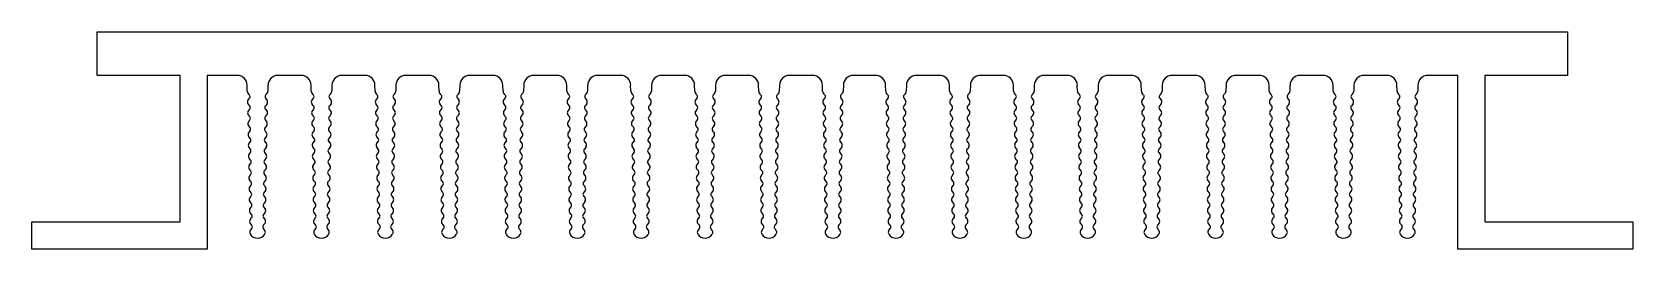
# Model space of a CAD drawing. Extents: x 813 to 960, y 637 to 657.
import ezdxf

# ---------------------------------------------------------------- set-up
doc = ezdxf.new("R2010")
doc.units = 0
doc.layers.get('0').update_dxf_attribs({"linetype": 'CONTINUOUS'})

msp = doc.modelspace()

# ---------------------------------------------------------------- linework, layer by layer
for p, q in [((819.17, 657.25), (954.17, 657.25)), ((819.17, 653.25), (819.17, 657.25)), ((954.17, 657.25), (954.17, 653.25)), ((826.77, 653.25), (819.17, 653.25)), ((826.77, 639.75), (826.77, 653.25)), ((829.26, 653.25), (829.26, 637.25)), ((832.01, 653.25), (829.26, 653.25)), ((837.88, 653.25), (835.76, 653.25)), ((843.75, 653.25), (841.63, 653.25)), ((849.62, 653.25), (847.5, 653.25)), ((855.49, 653.25), (853.37, 653.25)), ((861.36, 653.25), (859.24, 653.25)), ((867.23, 653.25), (865.11, 653.25)), ((873.1, 653.25), (870.98, 653.25)), ((878.97, 653.25), (876.85, 653.25)), ((884.84, 653.25), (882.72, 653.25)), ((890.63, 653.25), (888.59, 653.25)), ((896.5, 653.25), (894.38, 653.25)), ((902.37, 653.25), (900.25, 653.25)), ((908.24, 653.25), (906.12, 653.25)), ((914.11, 653.25), (911.99, 653.25)), ((919.98, 653.25), (917.86, 653.25)), ((925.85, 653.25), (923.73, 653.25)), ((931.72, 653.25), (929.6, 653.25)), ((937.59, 653.25), (935.47, 653.25)), ((944.08, 653.25), (941.34, 653.25)), ((944.08, 637.25), (944.08, 653.25)), ((954.17, 653.25), (946.57, 653.25)), ((946.57, 653.25), (946.57, 639.75)), ((832.94, 651.8), (832.92, 652.34)), ((833.14, 651.45), (832.99, 651.64)), ((834.78, 651.64), (834.62, 651.45)), ((834.84, 652.34), (834.83, 651.8)), ((838.81, 651.8), (838.79, 652.34)), ((839.01, 651.45), (838.86, 651.64)), ((840.65, 651.64), (840.49, 651.45)), ((840.71, 652.34), (840.7, 651.8)), ((844.68, 651.8), (844.66, 652.34)), ((844.88, 651.45), (844.73, 651.64)), ((846.52, 651.64), (846.36, 651.45)), ((846.58, 652.34), (846.57, 651.8)), ((850.55, 651.8), (850.53, 652.34)), ((850.75, 651.45), (850.6, 651.64)), ((852.39, 651.64), (852.23, 651.45)), ((852.45, 652.34), (852.44, 651.8)), ((856.42, 651.8), (856.4, 652.34)), ((856.62, 651.45), (856.47, 651.64)), ((858.26, 651.64), (858.1, 651.45)), ((858.32, 652.34), (858.31, 651.8)), ((862.29, 651.8), (862.27, 652.34)), ((862.49, 651.45), (862.34, 651.64)), ((864.13, 651.64), (863.97, 651.45)), ((864.19, 652.34), (864.18, 651.8)), ((868.16, 651.8), (868.14, 652.34)), ((868.36, 651.45), (868.21, 651.64)), ((870, 651.64), (869.84, 651.45)), ((870.06, 652.34), (870.05, 651.8)), ((874.03, 651.8), (874.01, 652.34)), ((874.23, 651.45), (874.08, 651.64)), ((875.87, 651.64), (875.71, 651.45)), ((875.93, 652.34), (875.92, 651.8)), ((879.9, 651.8), (879.88, 652.34)), ((880.1, 651.45), (879.95, 651.64)), ((881.74, 651.64), (881.58, 651.45)), ((881.8, 652.34), (881.79, 651.8)), ((885.77, 651.8), (885.75, 652.34)), ((885.97, 651.45), (885.82, 651.64)), ((887.61, 651.64), (887.45, 651.45)), ((887.67, 652.34), (887.66, 651.8)), ((891.56, 651.8), (891.54, 652.34)), ((891.76, 651.45), (891.61, 651.64)), ((893.4, 651.64), (893.24, 651.45)), ((893.46, 652.34), (893.45, 651.8)), ((897.43, 651.8), (897.41, 652.34)), ((897.63, 651.45), (897.48, 651.64)), ((899.27, 651.64), (899.11, 651.45)), ((899.33, 652.34), (899.32, 651.8)), ((903.3, 651.8), (903.28, 652.34)), ((903.5, 651.45), (903.35, 651.64)), ((905.14, 651.64), (904.98, 651.45)), ((905.2, 652.34), (905.19, 651.8)), ((909.17, 651.8), (909.15, 652.34)), ((909.37, 651.45), (909.22, 651.64)), ((911.01, 651.64), (910.85, 651.45)), ((911.07, 652.34), (911.06, 651.8)), ((915.04, 651.8), (915.02, 652.34)), ((915.24, 651.45), (915.09, 651.64)), ((916.88, 651.64), (916.72, 651.45)), ((916.94, 652.34), (916.93, 651.8)), ((920.91, 651.8), (920.89, 652.34)), ((921.11, 651.45), (920.96, 651.64)), ((922.75, 651.64), (922.59, 651.45)), ((922.81, 652.34), (922.8, 651.8)), ((926.78, 651.8), (926.76, 652.34)), ((926.98, 651.45), (926.83, 651.64)), ((928.62, 651.64), (928.46, 651.45)), ((928.68, 652.34), (928.67, 651.8)), ((932.65, 651.8), (932.63, 652.34)), ((932.85, 651.45), (932.7, 651.64)), ((934.49, 651.64), (934.33, 651.45)), ((934.55, 652.34), (934.54, 651.8)), ((938.52, 651.8), (938.5, 652.34)), ((938.72, 651.45), (938.57, 651.64)), ((940.36, 651.64), (940.2, 651.45)), ((940.42, 652.34), (940.41, 651.8)), ((833, 650.94), (833.15, 651.15)), ((833.16, 650.45), (833.01, 650.64)), ((833.02, 649.94), (833.17, 650.15)), ((834.6, 650.15), (834.75, 649.94)), ((834.76, 650.64), (834.61, 650.45)), ((834.62, 651.15), (834.77, 650.94)), ((838.87, 650.94), (839.02, 651.15)), ((839.03, 650.45), (838.88, 650.64)), ((838.89, 649.94), (839.04, 650.15)), ((840.47, 650.15), (840.62, 649.94)), ((840.63, 650.64), (840.48, 650.45)), ((840.49, 651.15), (840.64, 650.94)), ((844.74, 650.94), (844.89, 651.15)), ((844.9, 650.45), (844.75, 650.64)), ((844.76, 649.94), (844.91, 650.15)), ((846.34, 650.15), (846.49, 649.94)), ((846.5, 650.64), (846.35, 650.45)), ((846.36, 651.15), (846.51, 650.94)), ((850.61, 650.94), (850.76, 651.15)), ((850.77, 650.45), (850.62, 650.64)), ((850.63, 649.94), (850.78, 650.15)), ((852.21, 650.15), (852.36, 649.94)), ((852.37, 650.64), (852.22, 650.45)), ((852.23, 651.15), (852.38, 650.94)), ((856.48, 650.94), (856.63, 651.15)), ((856.64, 650.45), (856.49, 650.64)), ((856.5, 649.94), (856.65, 650.15)), ((858.08, 650.15), (858.23, 649.94)), ((858.24, 650.64), (858.09, 650.45)), ((858.1, 651.15), (858.25, 650.94)), ((862.35, 650.94), (862.5, 651.15)), ((862.51, 650.45), (862.36, 650.64)), ((862.37, 649.94), (862.52, 650.15)), ((863.95, 650.15), (864.1, 649.94)), ((864.11, 650.64), (863.96, 650.45)), ((863.97, 651.15), (864.12, 650.94)), ((868.22, 650.94), (868.37, 651.15)), ((868.38, 650.45), (868.23, 650.64)), ((868.24, 649.94), (868.39, 650.15)), ((869.82, 650.15), (869.97, 649.94)), ((869.98, 650.64), (869.83, 650.45)), ((869.84, 651.15), (869.99, 650.94)), ((874.09, 650.94), (874.24, 651.15)), ((874.25, 650.45), (874.1, 650.64)), ((874.11, 649.94), (874.26, 650.15)), ((875.69, 650.15), (875.84, 649.94)), ((875.85, 650.64), (875.7, 650.45)), ((875.71, 651.15), (875.86, 650.94)), ((879.96, 650.94), (880.11, 651.15)), ((880.12, 650.45), (879.97, 650.64)), ((879.98, 649.94), (880.13, 650.15)), ((881.56, 650.15), (881.71, 649.94)), ((881.72, 650.64), (881.57, 650.45)), ((881.58, 651.15), (881.73, 650.94)), ((885.83, 650.94), (885.98, 651.15)), ((885.99, 650.45), (885.84, 650.64)), ((885.85, 649.94), (886, 650.15)), ((887.43, 650.15), (887.58, 649.94)), ((887.59, 650.64), (887.44, 650.45)), ((887.45, 651.15), (887.6, 650.94)), ((891.62, 650.94), (891.77, 651.15)), ((891.78, 650.45), (891.63, 650.64)), ((891.64, 649.94), (891.79, 650.15)), ((893.22, 650.15), (893.37, 649.94)), ((893.38, 650.64), (893.23, 650.45)), ((893.24, 651.15), (893.39, 650.94)), ((897.49, 650.94), (897.64, 651.15)), ((897.65, 650.45), (897.5, 650.64)), ((897.51, 649.94), (897.66, 650.15)), ((899.09, 650.15), (899.24, 649.94)), ((899.25, 650.64), (899.1, 650.45)), ((899.11, 651.15), (899.26, 650.94)), ((903.36, 650.94), (903.51, 651.15)), ((903.52, 650.45), (903.37, 650.64)), ((903.38, 649.94), (903.53, 650.15)), ((904.96, 650.15), (905.11, 649.94)), ((905.12, 650.64), (904.97, 650.45)), ((904.98, 651.15), (905.13, 650.94)), ((909.23, 650.94), (909.38, 651.15)), ((909.39, 650.45), (909.24, 650.64)), ((909.25, 649.94), (909.4, 650.15)), ((910.83, 650.15), (910.98, 649.94)), ((910.99, 650.64), (910.84, 650.45)), ((910.85, 651.15), (911, 650.94)), ((915.1, 650.94), (915.25, 651.15)), ((915.26, 650.45), (915.11, 650.64)), ((915.12, 649.94), (915.27, 650.15)), ((916.7, 650.15), (916.85, 649.94)), ((916.86, 650.64), (916.71, 650.45)), ((916.72, 651.15), (916.87, 650.94)), ((920.97, 650.94), (921.12, 651.15)), ((921.13, 650.45), (920.98, 650.64)), ((920.99, 649.94), (921.14, 650.15)), ((922.57, 650.15), (922.72, 649.94)), ((922.73, 650.64), (922.58, 650.45)), ((922.59, 651.15), (922.74, 650.94)), ((926.84, 650.94), (926.99, 651.15)), ((927, 650.45), (926.85, 650.64)), ((926.86, 649.94), (927.01, 650.15)), ((928.44, 650.15), (928.59, 649.94)), ((928.6, 650.64), (928.45, 650.45)), ((928.46, 651.15), (928.61, 650.94)), ((932.71, 650.94), (932.86, 651.15)), ((932.87, 650.45), (932.72, 650.64)), ((932.73, 649.94), (932.88, 650.15)), ((934.31, 650.15), (934.46, 649.94)), ((934.47, 650.64), (934.32, 650.45)), ((934.33, 651.15), (934.48, 650.94)), ((938.58, 650.94), (938.73, 651.15)), ((938.74, 650.45), (938.59, 650.64)), ((938.6, 649.94), (938.75, 650.15)), ((940.18, 650.15), (940.33, 649.94)), ((940.34, 650.64), (940.19, 650.45)), ((940.2, 651.15), (940.35, 650.94)), ((833.18, 649.45), (833.03, 649.64)), ((833.04, 648.94), (833.18, 649.15)), ((833.2, 648.45), (833.04, 648.64)), ((834.73, 648.64), (834.57, 648.45)), ((834.58, 649.15), (834.73, 648.94)), ((834.74, 649.64), (834.59, 649.45)), ((839.05, 649.45), (838.9, 649.64)), ((838.91, 648.94), (839.05, 649.15)), ((839.07, 648.45), (838.91, 648.64)), ((840.6, 648.64), (840.44, 648.45)), ((840.45, 649.15), (840.6, 648.94)), ((840.61, 649.64), (840.46, 649.45)), ((844.92, 649.45), (844.77, 649.64)), ((844.78, 648.94), (844.92, 649.15)), ((844.94, 648.45), (844.78, 648.64)), ((846.47, 648.64), (846.31, 648.45)), ((846.32, 649.15), (846.47, 648.94)), ((846.48, 649.64), (846.33, 649.45)), ((850.79, 649.45), (850.64, 649.64)), ((850.65, 648.94), (850.79, 649.15)), ((850.81, 648.45), (850.65, 648.64)), ((852.34, 648.64), (852.18, 648.45)), ((852.19, 649.15), (852.34, 648.94)), ((852.35, 649.64), (852.2, 649.45)), ((856.66, 649.45), (856.51, 649.64)), ((856.52, 648.94), (856.66, 649.15)), ((856.68, 648.45), (856.52, 648.64)), ((858.21, 648.64), (858.05, 648.45)), ((858.06, 649.15), (858.21, 648.94)), ((858.22, 649.64), (858.07, 649.45)), ((862.53, 649.45), (862.38, 649.64)), ((862.39, 648.94), (862.53, 649.15)), ((862.55, 648.45), (862.39, 648.64)), ((864.08, 648.64), (863.92, 648.45)), ((863.93, 649.15), (864.08, 648.94)), ((864.09, 649.64), (863.94, 649.45)), ((868.4, 649.45), (868.25, 649.64)), ((868.26, 648.94), (868.4, 649.15)), ((868.42, 648.45), (868.26, 648.64)), ((869.95, 648.64), (869.79, 648.45)), ((869.8, 649.15), (869.95, 648.94)), ((869.96, 649.64), (869.81, 649.45)), ((874.27, 649.45), (874.12, 649.64)), ((874.13, 648.94), (874.27, 649.15)), ((874.29, 648.45), (874.13, 648.64)), ((875.82, 648.64), (875.66, 648.45)), ((875.67, 649.15), (875.82, 648.94)), ((875.83, 649.64), (875.68, 649.45)), ((880.14, 649.45), (879.99, 649.64)), ((880, 648.94), (880.14, 649.15)), ((880.16, 648.45), (880, 648.64)), ((881.69, 648.64), (881.53, 648.45)), ((881.54, 649.15), (881.69, 648.94)), ((881.7, 649.64), (881.55, 649.45)), ((886.01, 649.45), (885.86, 649.64)), ((885.87, 648.94), (886.01, 649.15)), ((886.03, 648.45), (885.87, 648.64)), ((887.56, 648.64), (887.4, 648.45)), ((887.41, 649.15), (887.56, 648.94)), ((887.57, 649.64), (887.42, 649.45)), ((891.8, 649.45), (891.65, 649.64)), ((891.66, 648.94), (891.8, 649.15)), ((891.82, 648.45), (891.66, 648.64)), ((893.35, 648.64), (893.19, 648.45)), ((893.2, 649.15), (893.35, 648.94)), ((893.36, 649.64), (893.21, 649.45)), ((897.67, 649.45), (897.52, 649.64)), ((897.53, 648.94), (897.67, 649.15)), ((897.69, 648.45), (897.53, 648.64)), ((899.22, 648.64), (899.06, 648.45)), ((899.07, 649.15), (899.22, 648.94)), ((899.23, 649.64), (899.08, 649.45)), ((903.54, 649.45), (903.39, 649.64)), ((903.4, 648.94), (903.54, 649.15)), ((903.56, 648.45), (903.4, 648.64)), ((905.09, 648.64), (904.93, 648.45)), ((904.94, 649.15), (905.09, 648.94)), ((905.1, 649.64), (904.95, 649.45)), ((909.41, 649.45), (909.26, 649.64)), ((909.27, 648.94), (909.41, 649.15)), ((909.43, 648.45), (909.27, 648.64)), ((910.96, 648.64), (910.8, 648.45)), ((910.81, 649.15), (910.96, 648.94)), ((910.97, 649.64), (910.82, 649.45)), ((915.28, 649.45), (915.13, 649.64)), ((915.14, 648.94), (915.28, 649.15)), ((915.3, 648.45), (915.14, 648.64)), ((916.83, 648.64), (916.67, 648.45)), ((916.68, 649.15), (916.83, 648.94)), ((916.84, 649.64), (916.69, 649.45)), ((921.15, 649.45), (921, 649.64)), ((921.01, 648.94), (921.15, 649.15)), ((921.17, 648.45), (921.01, 648.64)), ((922.7, 648.64), (922.54, 648.45)), ((922.55, 649.15), (922.7, 648.94)), ((922.71, 649.64), (922.56, 649.45)), ((927.02, 649.45), (926.87, 649.64)), ((926.88, 648.94), (927.02, 649.15)), ((927.04, 648.45), (926.88, 648.64)), ((928.57, 648.64), (928.41, 648.45)), ((928.42, 649.15), (928.57, 648.94)), ((928.58, 649.64), (928.43, 649.45)), ((932.89, 649.45), (932.74, 649.64)), ((932.75, 648.94), (932.89, 649.15)), ((932.91, 648.45), (932.75, 648.64)), ((934.44, 648.64), (934.28, 648.45)), ((934.29, 649.15), (934.44, 648.94)), ((934.45, 649.64), (934.3, 649.45)), ((938.76, 649.45), (938.61, 649.64)), ((938.62, 648.94), (938.76, 649.15)), ((938.78, 648.45), (938.62, 648.64)), ((940.31, 648.64), (940.15, 648.45)), ((940.16, 649.15), (940.31, 648.94)), ((940.32, 649.64), (940.17, 649.45)), ((833.06, 647.94), (833.2, 648.15)), ((833.21, 647.45), (833.06, 647.64)), ((833.07, 646.94), (833.22, 647.15)), ((834.71, 647.64), (834.55, 647.45)), ((834.55, 647.15), (834.7, 646.94)), ((834.57, 648.15), (834.71, 647.94)), ((838.93, 647.94), (839.07, 648.15)), ((839.08, 647.45), (838.93, 647.64)), ((838.94, 646.94), (839.09, 647.15)), ((840.58, 647.64), (840.42, 647.45)), ((840.42, 647.15), (840.57, 646.94)), ((840.44, 648.15), (840.58, 647.94)), ((844.8, 647.94), (844.94, 648.15)), ((844.95, 647.45), (844.8, 647.64)), ((844.81, 646.94), (844.96, 647.15)), ((846.45, 647.64), (846.29, 647.45)), ((846.29, 647.15), (846.44, 646.94)), ((846.31, 648.15), (846.45, 647.94)), ((850.67, 647.94), (850.81, 648.15)), ((850.82, 647.45), (850.67, 647.64)), ((850.68, 646.94), (850.83, 647.15)), ((852.32, 647.64), (852.16, 647.45)), ((852.16, 647.15), (852.31, 646.94)), ((852.18, 648.15), (852.32, 647.94)), ((856.54, 647.94), (856.68, 648.15)), ((856.69, 647.45), (856.54, 647.64)), ((856.55, 646.94), (856.7, 647.15)), ((858.19, 647.64), (858.03, 647.45)), ((858.03, 647.15), (858.18, 646.94)), ((858.05, 648.15), (858.19, 647.94)), ((862.41, 647.94), (862.55, 648.15)), ((862.56, 647.45), (862.41, 647.64)), ((862.42, 646.94), (862.57, 647.15)), ((864.06, 647.64), (863.9, 647.45)), ((863.9, 647.15), (864.05, 646.94)), ((863.92, 648.15), (864.06, 647.94)), ((868.28, 647.94), (868.42, 648.15)), ((868.43, 647.45), (868.28, 647.64)), ((868.29, 646.94), (868.44, 647.15)), ((869.93, 647.64), (869.77, 647.45)), ((869.77, 647.15), (869.92, 646.94)), ((869.79, 648.15), (869.93, 647.94)), ((874.15, 647.94), (874.29, 648.15)), ((874.3, 647.45), (874.15, 647.64)), ((874.16, 646.94), (874.31, 647.15)), ((875.8, 647.64), (875.64, 647.45)), ((875.64, 647.15), (875.79, 646.94)), ((875.66, 648.15), (875.8, 647.94)), ((880.02, 647.94), (880.16, 648.15)), ((880.17, 647.45), (880.02, 647.64)), ((880.03, 646.94), (880.18, 647.15)), ((881.67, 647.64), (881.51, 647.45)), ((881.51, 647.15), (881.66, 646.94)), ((881.53, 648.15), (881.67, 647.94)), ((885.89, 647.94), (886.03, 648.15)), ((886.04, 647.45), (885.89, 647.64)), ((885.9, 646.94), (886.05, 647.15)), ((887.54, 647.64), (887.38, 647.45)), ((887.38, 647.15), (887.53, 646.94)), ((887.4, 648.15), (887.54, 647.94)), ((891.68, 647.94), (891.82, 648.15)), ((891.83, 647.45), (891.68, 647.64)), ((891.69, 646.94), (891.84, 647.15)), ((893.33, 647.64), (893.17, 647.45)), ((893.17, 647.15), (893.32, 646.94)), ((893.19, 648.15), (893.33, 647.94)), ((897.55, 647.94), (897.69, 648.15)), ((897.7, 647.45), (897.55, 647.64)), ((897.56, 646.94), (897.71, 647.15)), ((899.2, 647.64), (899.04, 647.45)), ((899.04, 647.15), (899.19, 646.94)), ((899.06, 648.15), (899.2, 647.94)), ((903.42, 647.94), (903.56, 648.15)), ((903.57, 647.45), (903.42, 647.64)), ((903.43, 646.94), (903.58, 647.15)), ((905.07, 647.64), (904.91, 647.45)), ((904.91, 647.15), (905.06, 646.94)), ((904.93, 648.15), (905.07, 647.94)), ((909.29, 647.94), (909.43, 648.15)), ((909.44, 647.45), (909.29, 647.64)), ((909.3, 646.94), (909.45, 647.15)), ((910.94, 647.64), (910.78, 647.45)), ((910.78, 647.15), (910.93, 646.94)), ((910.8, 648.15), (910.94, 647.94)), ((915.16, 647.94), (915.3, 648.15)), ((915.31, 647.45), (915.16, 647.64)), ((915.17, 646.94), (915.32, 647.15)), ((916.81, 647.64), (916.65, 647.45)), ((916.65, 647.15), (916.8, 646.94)), ((916.67, 648.15), (916.81, 647.94)), ((921.03, 647.94), (921.17, 648.15)), ((921.18, 647.45), (921.03, 647.64)), ((921.04, 646.94), (921.19, 647.15)), ((922.68, 647.64), (922.52, 647.45)), ((922.52, 647.15), (922.67, 646.94)), ((922.54, 648.15), (922.68, 647.94)), ((926.9, 647.94), (927.04, 648.15)), ((927.05, 647.45), (926.9, 647.64)), ((926.91, 646.94), (927.06, 647.15)), ((928.55, 647.64), (928.39, 647.45)), ((928.39, 647.15), (928.54, 646.94)), ((928.41, 648.15), (928.55, 647.94)), ((932.77, 647.94), (932.91, 648.15)), ((932.92, 647.45), (932.77, 647.64)), ((932.78, 646.94), (932.93, 647.15)), ((934.42, 647.64), (934.26, 647.45)), ((934.26, 647.15), (934.41, 646.94)), ((934.28, 648.15), (934.42, 647.94)), ((938.64, 647.94), (938.78, 648.15)), ((938.79, 647.45), (938.64, 647.64)), ((938.65, 646.94), (938.8, 647.15)), ((940.29, 647.64), (940.13, 647.45)), ((940.13, 647.15), (940.28, 646.94)), ((940.15, 648.15), (940.29, 647.94)), ((833.23, 646.45), (833.08, 646.64)), ((833.09, 645.94), (833.24, 646.15)), ((833.25, 645.45), (833.1, 645.64)), ((834.67, 645.64), (834.52, 645.45)), ((834.53, 646.15), (834.68, 645.94)), ((834.69, 646.64), (834.54, 646.45)), ((839.1, 646.45), (838.95, 646.64)), ((838.96, 645.94), (839.11, 646.15)), ((839.12, 645.45), (838.97, 645.64)), ((840.54, 645.64), (840.39, 645.45)), ((840.4, 646.15), (840.55, 645.94)), ((840.56, 646.64), (840.41, 646.45)), ((844.97, 646.45), (844.82, 646.64)), ((844.83, 645.94), (844.98, 646.15)), ((844.99, 645.45), (844.84, 645.64)), ((846.41, 645.64), (846.26, 645.45)), ((846.27, 646.15), (846.42, 645.94)), ((846.43, 646.64), (846.28, 646.45)), ((850.84, 646.45), (850.69, 646.64)), ((850.7, 645.94), (850.85, 646.15)), ((850.86, 645.45), (850.71, 645.64)), ((852.28, 645.64), (852.13, 645.45)), ((852.14, 646.15), (852.29, 645.94)), ((852.3, 646.64), (852.15, 646.45)), ((856.71, 646.45), (856.56, 646.64)), ((856.57, 645.94), (856.72, 646.15)), ((856.73, 645.45), (856.58, 645.64)), ((858.15, 645.64), (858, 645.45)), ((858.01, 646.15), (858.16, 645.94)), ((858.17, 646.64), (858.02, 646.45)), ((862.58, 646.45), (862.43, 646.64)), ((862.44, 645.94), (862.59, 646.15)), ((862.6, 645.45), (862.45, 645.64)), ((864.02, 645.64), (863.87, 645.45)), ((863.88, 646.15), (864.03, 645.94)), ((864.04, 646.64), (863.89, 646.45)), ((868.45, 646.45), (868.3, 646.64)), ((868.31, 645.94), (868.46, 646.15)), ((868.47, 645.45), (868.32, 645.64)), ((869.89, 645.64), (869.74, 645.45)), ((869.75, 646.15), (869.9, 645.94)), ((869.91, 646.64), (869.76, 646.45)), ((874.32, 646.45), (874.17, 646.64)), ((874.18, 645.94), (874.33, 646.15)), ((874.34, 645.45), (874.19, 645.64)), ((875.76, 645.64), (875.61, 645.45)), ((875.62, 646.15), (875.77, 645.94)), ((875.78, 646.64), (875.63, 646.45)), ((880.19, 646.45), (880.04, 646.64)), ((880.05, 645.94), (880.2, 646.15)), ((880.21, 645.45), (880.06, 645.64)), ((881.63, 645.64), (881.48, 645.45)), ((881.49, 646.15), (881.64, 645.94)), ((881.65, 646.64), (881.5, 646.45)), ((886.06, 646.45), (885.91, 646.64)), ((885.92, 645.94), (886.07, 646.15)), ((886.08, 645.45), (885.93, 645.64)), ((887.5, 645.64), (887.35, 645.45)), ((887.36, 646.15), (887.51, 645.94)), ((887.52, 646.64), (887.37, 646.45)), ((891.85, 646.45), (891.7, 646.64)), ((891.71, 645.94), (891.86, 646.15)), ((891.87, 645.45), (891.72, 645.64)), ((893.29, 645.64), (893.14, 645.45)), ((893.15, 646.15), (893.3, 645.94)), ((893.31, 646.64), (893.16, 646.45)), ((897.72, 646.45), (897.57, 646.64)), ((897.58, 645.94), (897.73, 646.15)), ((897.74, 645.45), (897.59, 645.64)), ((899.16, 645.64), (899.01, 645.45)), ((899.02, 646.15), (899.17, 645.94)), ((899.18, 646.64), (899.03, 646.45)), ((903.59, 646.45), (903.44, 646.64)), ((903.45, 645.94), (903.6, 646.15)), ((903.61, 645.45), (903.46, 645.64)), ((905.03, 645.64), (904.88, 645.45)), ((904.89, 646.15), (905.04, 645.94)), ((905.05, 646.64), (904.9, 646.45)), ((909.46, 646.45), (909.31, 646.64)), ((909.32, 645.94), (909.47, 646.15)), ((909.48, 645.45), (909.33, 645.64)), ((910.9, 645.64), (910.75, 645.45)), ((910.76, 646.15), (910.91, 645.94)), ((910.92, 646.64), (910.77, 646.45)), ((915.33, 646.45), (915.18, 646.64)), ((915.19, 645.94), (915.34, 646.15)), ((915.35, 645.45), (915.2, 645.64)), ((916.77, 645.64), (916.62, 645.45)), ((916.63, 646.15), (916.78, 645.94)), ((916.79, 646.64), (916.64, 646.45)), ((921.2, 646.45), (921.05, 646.64)), ((921.06, 645.94), (921.21, 646.15)), ((921.22, 645.45), (921.07, 645.64)), ((922.64, 645.64), (922.49, 645.45)), ((922.5, 646.15), (922.65, 645.94)), ((922.66, 646.64), (922.51, 646.45)), ((927.07, 646.45), (926.92, 646.64)), ((926.93, 645.94), (927.08, 646.15)), ((927.09, 645.45), (926.94, 645.64)), ((928.51, 645.64), (928.36, 645.45)), ((928.37, 646.15), (928.52, 645.94)), ((928.53, 646.64), (928.38, 646.45)), ((932.94, 646.45), (932.79, 646.64)), ((932.8, 645.94), (932.95, 646.15)), ((932.96, 645.45), (932.81, 645.64)), ((934.38, 645.64), (934.23, 645.45)), ((934.24, 646.15), (934.39, 645.94)), ((934.4, 646.64), (934.25, 646.45)), ((938.81, 646.45), (938.66, 646.64)), ((938.67, 645.94), (938.82, 646.15)), ((938.83, 645.45), (938.68, 645.64)), ((940.25, 645.64), (940.1, 645.45)), ((940.11, 646.15), (940.26, 645.94)), ((940.27, 646.64), (940.12, 646.45)), ((833.11, 644.94), (833.25, 645.15)), ((833.27, 644.45), (833.11, 644.64)), ((833.13, 643.94), (833.27, 644.15)), ((834.65, 644.64), (834.5, 644.45)), ((834.5, 644.15), (834.64, 643.94)), ((834.51, 645.15), (834.66, 644.94)), ((838.98, 644.94), (839.12, 645.15)), ((839.14, 644.45), (838.98, 644.64)), ((839, 643.94), (839.14, 644.15)), ((840.52, 644.64), (840.37, 644.45)), ((840.37, 644.15), (840.51, 643.94)), ((840.38, 645.15), (840.53, 644.94)), ((844.85, 644.94), (844.99, 645.15)), ((845.01, 644.45), (844.85, 644.64)), ((844.87, 643.94), (845.01, 644.15)), ((846.39, 644.64), (846.24, 644.45)), ((846.24, 644.15), (846.38, 643.94)), ((846.25, 645.15), (846.4, 644.94)), ((850.72, 644.94), (850.86, 645.15)), ((850.88, 644.45), (850.72, 644.64)), ((850.74, 643.94), (850.88, 644.15)), ((852.26, 644.64), (852.11, 644.45)), ((852.11, 644.15), (852.25, 643.94)), ((852.12, 645.15), (852.27, 644.94)), ((856.59, 644.94), (856.73, 645.15)), ((856.75, 644.45), (856.59, 644.64)), ((856.61, 643.94), (856.75, 644.15)), ((858.13, 644.64), (857.98, 644.45)), ((857.98, 644.15), (858.12, 643.94)), ((857.99, 645.15), (858.14, 644.94)), ((862.46, 644.94), (862.6, 645.15)), ((862.62, 644.45), (862.46, 644.64)), ((862.48, 643.94), (862.62, 644.15)), ((864, 644.64), (863.85, 644.45)), ((863.85, 644.15), (863.99, 643.94)), ((863.86, 645.15), (864.01, 644.94)), ((868.33, 644.94), (868.47, 645.15)), ((868.49, 644.45), (868.33, 644.64)), ((868.35, 643.94), (868.49, 644.15)), ((869.87, 644.64), (869.72, 644.45)), ((869.72, 644.15), (869.86, 643.94)), ((869.73, 645.15), (869.88, 644.94)), ((874.2, 644.94), (874.34, 645.15)), ((874.36, 644.45), (874.2, 644.64)), ((874.22, 643.94), (874.36, 644.15)), ((875.74, 644.64), (875.59, 644.45)), ((875.59, 644.15), (875.73, 643.94)), ((875.6, 645.15), (875.75, 644.94)), ((880.07, 644.94), (880.21, 645.15)), ((880.23, 644.45), (880.07, 644.64)), ((880.09, 643.94), (880.23, 644.15)), ((881.61, 644.64), (881.46, 644.45)), ((881.46, 644.15), (881.6, 643.94)), ((881.47, 645.15), (881.62, 644.94)), ((885.94, 644.94), (886.08, 645.15)), ((886.1, 644.45), (885.94, 644.64)), ((885.96, 643.94), (886.1, 644.15)), ((887.48, 644.64), (887.33, 644.45)), ((887.33, 644.15), (887.47, 643.94)), ((887.34, 645.15), (887.49, 644.94)), ((891.73, 644.94), (891.87, 645.15)), ((891.89, 644.45), (891.73, 644.64)), ((891.75, 643.94), (891.89, 644.15)), ((893.27, 644.64), (893.12, 644.45)), ((893.12, 644.15), (893.26, 643.94)), ((893.13, 645.15), (893.28, 644.94)), ((897.6, 644.94), (897.74, 645.15)), ((897.76, 644.45), (897.6, 644.64)), ((897.62, 643.94), (897.76, 644.15)), ((899.14, 644.64), (898.99, 644.45)), ((898.99, 644.15), (899.13, 643.94)), ((899, 645.15), (899.15, 644.94)), ((903.47, 644.94), (903.61, 645.15)), ((903.63, 644.45), (903.47, 644.64)), ((903.49, 643.94), (903.63, 644.15)), ((905.01, 644.64), (904.86, 644.45)), ((904.86, 644.15), (905, 643.94)), ((904.87, 645.15), (905.02, 644.94)), ((909.34, 644.94), (909.48, 645.15)), ((909.5, 644.45), (909.34, 644.64)), ((909.36, 643.94), (909.5, 644.15)), ((910.88, 644.64), (910.73, 644.45)), ((910.73, 644.15), (910.87, 643.94)), ((910.74, 645.15), (910.89, 644.94)), ((915.21, 644.94), (915.35, 645.15)), ((915.37, 644.45), (915.21, 644.64)), ((915.23, 643.94), (915.37, 644.15)), ((916.75, 644.64), (916.6, 644.45)), ((916.6, 644.15), (916.74, 643.94)), ((916.61, 645.15), (916.76, 644.94)), ((921.08, 644.94), (921.22, 645.15)), ((921.24, 644.45), (921.08, 644.64)), ((921.1, 643.94), (921.24, 644.15)), ((922.62, 644.64), (922.47, 644.45)), ((922.47, 644.15), (922.61, 643.94)), ((922.48, 645.15), (922.63, 644.94)), ((926.95, 644.94), (927.09, 645.15)), ((927.11, 644.45), (926.95, 644.64)), ((926.97, 643.94), (927.11, 644.15)), ((928.49, 644.64), (928.34, 644.45)), ((928.34, 644.15), (928.48, 643.94)), ((928.35, 645.15), (928.5, 644.94)), ((932.82, 644.94), (932.96, 645.15)), ((932.98, 644.45), (932.82, 644.64)), ((932.84, 643.94), (932.98, 644.15)), ((934.36, 644.64), (934.21, 644.45)), ((934.21, 644.15), (934.35, 643.94)), ((934.22, 645.15), (934.37, 644.94)), ((938.69, 644.94), (938.83, 645.15)), ((938.85, 644.45), (938.69, 644.64)), ((938.71, 643.94), (938.85, 644.15)), ((940.23, 644.64), (940.08, 644.45)), ((940.08, 644.15), (940.22, 643.94)), ((940.09, 645.15), (940.24, 644.94)), ((833.28, 643.45), (833.13, 643.64)), ((833.14, 642.94), (833.29, 643.15)), ((833.3, 642.45), (833.15, 642.64)), ((834.62, 642.64), (834.47, 642.45)), ((834.64, 643.64), (834.48, 643.45)), ((834.48, 643.15), (834.62, 642.94)), ((839.15, 643.45), (839, 643.64)), ((839.01, 642.94), (839.16, 643.15)), ((839.17, 642.45), (839.02, 642.64)), ((840.49, 642.64), (840.34, 642.45)), ((840.51, 643.64), (840.35, 643.45)), ((840.35, 643.15), (840.49, 642.94)), ((845.02, 643.45), (844.87, 643.64)), ((844.88, 642.94), (845.03, 643.15)), ((845.04, 642.45), (844.89, 642.64)), ((846.36, 642.64), (846.21, 642.45)), ((846.38, 643.64), (846.22, 643.45)), ((846.22, 643.15), (846.36, 642.94)), ((850.89, 643.45), (850.74, 643.64)), ((850.75, 642.94), (850.9, 643.15)), ((850.91, 642.45), (850.76, 642.64)), ((852.23, 642.64), (852.08, 642.45)), ((852.25, 643.64), (852.09, 643.45)), ((852.09, 643.15), (852.23, 642.94)), ((856.76, 643.45), (856.61, 643.64)), ((856.62, 642.94), (856.77, 643.15)), ((856.78, 642.45), (856.63, 642.64)), ((858.1, 642.64), (857.95, 642.45)), ((858.12, 643.64), (857.96, 643.45)), ((857.96, 643.15), (858.1, 642.94)), ((862.63, 643.45), (862.48, 643.64)), ((862.49, 642.94), (862.64, 643.15)), ((862.65, 642.45), (862.5, 642.64)), ((863.97, 642.64), (863.82, 642.45)), ((863.99, 643.64), (863.83, 643.45)), ((863.83, 643.15), (863.97, 642.94)), ((868.5, 643.45), (868.35, 643.64)), ((868.36, 642.94), (868.51, 643.15)), ((868.52, 642.45), (868.37, 642.64)), ((869.84, 642.64), (869.69, 642.45)), ((869.86, 643.64), (869.7, 643.45)), ((869.7, 643.15), (869.84, 642.94)), ((874.37, 643.45), (874.22, 643.64)), ((874.23, 642.94), (874.38, 643.15)), ((874.39, 642.45), (874.24, 642.64)), ((875.71, 642.64), (875.56, 642.45)), ((875.73, 643.64), (875.57, 643.45)), ((875.57, 643.15), (875.71, 642.94)), ((880.24, 643.45), (880.09, 643.64)), ((880.1, 642.94), (880.25, 643.15)), ((880.26, 642.45), (880.11, 642.64)), ((881.58, 642.64), (881.43, 642.45)), ((881.6, 643.64), (881.44, 643.45)), ((881.44, 643.15), (881.58, 642.94)), ((886.11, 643.45), (885.96, 643.64)), ((885.97, 642.94), (886.12, 643.15)), ((886.13, 642.45), (885.98, 642.64)), ((887.45, 642.64), (887.3, 642.45)), ((887.47, 643.64), (887.31, 643.45)), ((887.31, 643.15), (887.45, 642.94)), ((891.9, 643.45), (891.75, 643.64)), ((891.76, 642.94), (891.91, 643.15)), ((891.92, 642.45), (891.77, 642.64)), ((893.24, 642.64), (893.09, 642.45)), ((893.26, 643.64), (893.1, 643.45)), ((893.1, 643.15), (893.24, 642.94)), ((897.77, 643.45), (897.62, 643.64)), ((897.63, 642.94), (897.78, 643.15)), ((897.79, 642.45), (897.64, 642.64)), ((899.11, 642.64), (898.96, 642.45)), ((899.13, 643.64), (898.97, 643.45)), ((898.97, 643.15), (899.11, 642.94)), ((903.64, 643.45), (903.49, 643.64)), ((903.5, 642.94), (903.65, 643.15)), ((903.66, 642.45), (903.51, 642.64)), ((904.98, 642.64), (904.83, 642.45)), ((905, 643.64), (904.84, 643.45)), ((904.84, 643.15), (904.98, 642.94)), ((909.51, 643.45), (909.36, 643.64)), ((909.37, 642.94), (909.52, 643.15)), ((909.53, 642.45), (909.38, 642.64)), ((910.85, 642.64), (910.7, 642.45)), ((910.87, 643.64), (910.71, 643.45)), ((910.71, 643.15), (910.85, 642.94)), ((915.38, 643.45), (915.23, 643.64)), ((915.24, 642.94), (915.39, 643.15)), ((915.4, 642.45), (915.25, 642.64)), ((916.72, 642.64), (916.57, 642.45)), ((916.74, 643.64), (916.58, 643.45)), ((916.58, 643.15), (916.72, 642.94)), ((921.25, 643.45), (921.1, 643.64)), ((921.11, 642.94), (921.26, 643.15)), ((921.27, 642.45), (921.12, 642.64)), ((922.59, 642.64), (922.44, 642.45)), ((922.61, 643.64), (922.45, 643.45)), ((922.45, 643.15), (922.59, 642.94)), ((927.12, 643.45), (926.97, 643.64)), ((926.98, 642.94), (927.13, 643.15)), ((927.14, 642.45), (926.99, 642.64)), ((928.46, 642.64), (928.31, 642.45)), ((928.48, 643.64), (928.32, 643.45)), ((928.32, 643.15), (928.46, 642.94)), ((932.99, 643.45), (932.84, 643.64)), ((932.85, 642.94), (933, 643.15)), ((933.01, 642.45), (932.86, 642.64)), ((934.33, 642.64), (934.18, 642.45)), ((934.35, 643.64), (934.19, 643.45)), ((934.19, 643.15), (934.33, 642.94)), ((938.86, 643.45), (938.71, 643.64)), ((938.72, 642.94), (938.87, 643.15)), ((938.88, 642.45), (938.73, 642.64)), ((940.2, 642.64), (940.05, 642.45)), ((940.22, 643.64), (940.06, 643.45)), ((940.06, 643.15), (940.2, 642.94)), ((833.16, 641.95), (833.31, 642.15)), ((833.32, 641.45), (833.17, 641.65)), ((833.18, 640.95), (833.33, 641.15)), ((834.44, 641.15), (834.59, 640.95)), ((834.6, 641.65), (834.45, 641.45)), ((834.46, 642.15), (834.61, 641.95)), ((839.03, 641.95), (839.18, 642.15)), ((839.19, 641.45), (839.04, 641.65)), ((839.05, 640.95), (839.2, 641.15)), ((840.31, 641.15), (840.46, 640.95)), ((840.47, 641.65), (840.32, 641.45)), ((840.33, 642.15), (840.48, 641.95)), ((844.9, 641.95), (845.05, 642.15)), ((845.06, 641.45), (844.91, 641.65)), ((844.92, 640.95), (845.07, 641.15)), ((846.18, 641.15), (846.33, 640.95)), ((846.34, 641.65), (846.19, 641.45)), ((846.2, 642.15), (846.35, 641.95)), ((850.77, 641.95), (850.92, 642.15)), ((850.93, 641.45), (850.78, 641.65)), ((850.79, 640.95), (850.94, 641.15)), ((852.05, 641.15), (852.2, 640.95)), ((852.21, 641.65), (852.06, 641.45)), ((852.07, 642.15), (852.22, 641.95)), ((856.64, 641.95), (856.79, 642.15)), ((856.8, 641.45), (856.65, 641.65)), ((856.66, 640.95), (856.81, 641.15)), ((857.92, 641.15), (858.07, 640.95)), ((858.08, 641.65), (857.93, 641.45)), ((857.94, 642.15), (858.09, 641.95)), ((862.51, 641.95), (862.66, 642.15)), ((862.67, 641.45), (862.52, 641.65)), ((862.53, 640.95), (862.68, 641.15)), ((863.79, 641.15), (863.94, 640.95)), ((863.95, 641.65), (863.8, 641.45)), ((863.81, 642.15), (863.96, 641.95)), ((868.38, 641.95), (868.53, 642.15)), ((868.54, 641.45), (868.39, 641.65)), ((868.4, 640.95), (868.55, 641.15)), ((869.66, 641.15), (869.81, 640.95)), ((869.82, 641.65), (869.67, 641.45)), ((869.68, 642.15), (869.83, 641.95)), ((874.25, 641.95), (874.4, 642.15)), ((874.41, 641.45), (874.26, 641.65)), ((874.27, 640.95), (874.42, 641.15)), ((875.53, 641.15), (875.68, 640.95)), ((875.69, 641.65), (875.54, 641.45)), ((875.55, 642.15), (875.7, 641.95)), ((880.12, 641.95), (880.27, 642.15)), ((880.28, 641.45), (880.13, 641.65)), ((880.14, 640.95), (880.29, 641.15)), ((881.4, 641.15), (881.55, 640.95)), ((881.56, 641.65), (881.41, 641.45)), ((881.42, 642.15), (881.57, 641.95)), ((885.99, 641.95), (886.14, 642.15)), ((886.15, 641.45), (886, 641.65)), ((886.01, 640.95), (886.16, 641.15)), ((887.27, 641.15), (887.42, 640.95)), ((887.43, 641.65), (887.28, 641.45)), ((887.29, 642.15), (887.44, 641.95)), ((891.78, 641.95), (891.93, 642.15)), ((891.94, 641.45), (891.79, 641.65)), ((891.8, 640.95), (891.95, 641.15)), ((893.06, 641.15), (893.21, 640.95)), ((893.22, 641.65), (893.07, 641.45)), ((893.08, 642.15), (893.23, 641.95)), ((897.65, 641.95), (897.8, 642.15)), ((897.81, 641.45), (897.66, 641.65)), ((897.67, 640.95), (897.82, 641.15)), ((898.93, 641.15), (899.08, 640.95)), ((899.09, 641.65), (898.94, 641.45)), ((898.95, 642.15), (899.1, 641.95)), ((903.52, 641.95), (903.67, 642.15)), ((903.68, 641.45), (903.53, 641.65)), ((903.54, 640.95), (903.69, 641.15)), ((904.8, 641.15), (904.95, 640.95)), ((904.96, 641.65), (904.81, 641.45)), ((904.82, 642.15), (904.97, 641.95)), ((909.39, 641.95), (909.54, 642.15)), ((909.55, 641.45), (909.4, 641.65)), ((909.41, 640.95), (909.56, 641.15)), ((910.67, 641.15), (910.82, 640.95)), ((910.83, 641.65), (910.68, 641.45)), ((910.69, 642.15), (910.84, 641.95)), ((915.26, 641.95), (915.41, 642.15)), ((915.42, 641.45), (915.27, 641.65)), ((915.28, 640.95), (915.43, 641.15)), ((916.54, 641.15), (916.69, 640.95)), ((916.7, 641.65), (916.55, 641.45)), ((916.56, 642.15), (916.71, 641.95)), ((921.13, 641.95), (921.28, 642.15)), ((921.29, 641.45), (921.14, 641.65)), ((921.15, 640.95), (921.3, 641.15)), ((922.41, 641.15), (922.56, 640.95)), ((922.57, 641.65), (922.42, 641.45)), ((922.43, 642.15), (922.58, 641.95)), ((927, 641.95), (927.15, 642.15)), ((927.16, 641.45), (927.01, 641.65)), ((927.02, 640.95), (927.17, 641.15)), ((928.28, 641.15), (928.43, 640.95)), ((928.44, 641.65), (928.29, 641.45)), ((928.3, 642.15), (928.45, 641.95)), ((932.87, 641.95), (933.02, 642.15)), ((933.03, 641.45), (932.88, 641.65)), ((932.89, 640.95), (933.04, 641.15)), ((934.15, 641.15), (934.3, 640.95)), ((934.31, 641.65), (934.16, 641.45)), ((934.17, 642.15), (934.32, 641.95)), ((938.74, 641.95), (938.89, 642.15)), ((938.9, 641.45), (938.75, 641.65)), ((938.76, 640.95), (938.91, 641.15)), ((940.02, 641.15), (940.17, 640.95)), ((940.18, 641.65), (940.03, 641.45)), ((940.04, 642.15), (940.19, 641.95)), ((813.17, 639.75), (826.77, 639.75)), ((813.17, 637.25), (813.17, 639.75)), ((833.34, 640.45), (833.18, 640.65)), ((833.2, 639.95), (833.34, 640.15)), ((833.36, 639.45), (833.2, 639.65)), ((834.57, 639.65), (834.41, 639.45)), ((834.42, 640.15), (834.57, 639.95)), ((834.58, 640.65), (834.43, 640.45)), ((839.21, 640.45), (839.05, 640.65)), ((839.07, 639.95), (839.21, 640.15)), ((839.23, 639.45), (839.07, 639.65)), ((840.44, 639.65), (840.28, 639.45)), ((840.29, 640.15), (840.44, 639.95)), ((840.45, 640.65), (840.3, 640.45)), ((845.08, 640.45), (844.92, 640.65)), ((844.94, 639.95), (845.08, 640.15)), ((845.1, 639.45), (844.94, 639.65)), ((846.31, 639.65), (846.15, 639.45)), ((846.16, 640.15), (846.31, 639.95)), ((846.32, 640.65), (846.17, 640.45)), ((850.95, 640.45), (850.79, 640.65)), ((850.81, 639.95), (850.95, 640.15)), ((850.97, 639.45), (850.81, 639.65)), ((852.18, 639.65), (852.02, 639.45)), ((852.03, 640.15), (852.18, 639.95)), ((852.19, 640.65), (852.04, 640.45)), ((856.82, 640.45), (856.66, 640.65)), ((856.68, 639.95), (856.82, 640.15)), ((856.84, 639.45), (856.68, 639.65)), ((858.05, 639.65), (857.89, 639.45)), ((857.9, 640.15), (858.05, 639.95)), ((858.06, 640.65), (857.91, 640.45)), ((862.69, 640.45), (862.53, 640.65)), ((862.55, 639.95), (862.69, 640.15)), ((862.71, 639.45), (862.55, 639.65)), ((863.92, 639.65), (863.76, 639.45)), ((863.77, 640.15), (863.92, 639.95)), ((863.93, 640.65), (863.78, 640.45)), ((868.56, 640.45), (868.4, 640.65)), ((868.42, 639.95), (868.56, 640.15)), ((868.58, 639.45), (868.42, 639.65)), ((869.79, 639.65), (869.63, 639.45)), ((869.64, 640.15), (869.79, 639.95)), ((869.8, 640.65), (869.65, 640.45)), ((874.43, 640.45), (874.27, 640.65)), ((874.29, 639.95), (874.43, 640.15)), ((874.45, 639.45), (874.29, 639.65)), ((875.66, 639.65), (875.5, 639.45)), ((875.51, 640.15), (875.66, 639.95)), ((875.67, 640.65), (875.52, 640.45)), ((880.3, 640.45), (880.14, 640.65)), ((880.16, 639.95), (880.3, 640.15)), ((880.32, 639.45), (880.16, 639.65)), ((881.53, 639.65), (881.37, 639.45)), ((881.38, 640.15), (881.53, 639.95)), ((881.54, 640.65), (881.39, 640.45)), ((886.17, 640.45), (886.01, 640.65)), ((886.03, 639.95), (886.17, 640.15)), ((886.19, 639.45), (886.03, 639.65)), ((887.4, 639.65), (887.24, 639.45)), ((887.25, 640.15), (887.4, 639.95)), ((887.41, 640.65), (887.26, 640.45)), ((891.96, 640.45), (891.8, 640.65)), ((891.82, 639.95), (891.96, 640.15)), ((891.98, 639.45), (891.82, 639.65)), ((893.19, 639.65), (893.03, 639.45)), ((893.04, 640.15), (893.19, 639.95)), ((893.2, 640.65), (893.05, 640.45)), ((897.83, 640.45), (897.67, 640.65)), ((897.69, 639.95), (897.83, 640.15)), ((897.85, 639.45), (897.69, 639.65)), ((899.06, 639.65), (898.9, 639.45)), ((898.91, 640.15), (899.06, 639.95)), ((899.07, 640.65), (898.92, 640.45)), ((903.7, 640.45), (903.54, 640.65)), ((903.56, 639.95), (903.7, 640.15)), ((903.72, 639.45), (903.56, 639.65)), ((904.93, 639.65), (904.77, 639.45)), ((904.78, 640.15), (904.93, 639.95)), ((904.94, 640.65), (904.79, 640.45)), ((909.57, 640.45), (909.41, 640.65)), ((909.43, 639.95), (909.57, 640.15)), ((909.59, 639.45), (909.43, 639.65)), ((910.8, 639.65), (910.64, 639.45)), ((910.65, 640.15), (910.8, 639.95)), ((910.81, 640.65), (910.66, 640.45)), ((915.44, 640.45), (915.28, 640.65)), ((915.3, 639.95), (915.44, 640.15)), ((915.46, 639.45), (915.3, 639.65)), ((916.67, 639.65), (916.51, 639.45)), ((916.52, 640.15), (916.67, 639.95)), ((916.68, 640.65), (916.53, 640.45)), ((921.31, 640.45), (921.15, 640.65)), ((921.17, 639.95), (921.31, 640.15)), ((921.33, 639.45), (921.17, 639.65)), ((922.54, 639.65), (922.38, 639.45)), ((922.39, 640.15), (922.54, 639.95)), ((922.55, 640.65), (922.4, 640.45)), ((927.18, 640.45), (927.02, 640.65)), ((927.04, 639.95), (927.18, 640.15)), ((927.2, 639.45), (927.04, 639.65)), ((928.41, 639.65), (928.25, 639.45)), ((928.26, 640.15), (928.41, 639.95)), ((928.42, 640.65), (928.27, 640.45)), ((933.05, 640.45), (932.89, 640.65)), ((932.91, 639.95), (933.05, 640.15)), ((933.07, 639.45), (932.91, 639.65)), ((934.28, 639.65), (934.12, 639.45)), ((934.13, 640.15), (934.28, 639.95)), ((934.29, 640.65), (934.14, 640.45)), ((938.92, 640.45), (938.76, 640.65)), ((938.78, 639.95), (938.92, 640.15)), ((938.94, 639.45), (938.78, 639.65)), ((940.15, 639.65), (939.99, 639.45)), ((940, 640.15), (940.15, 639.95)), ((940.16, 640.65), (940.01, 640.45)), ((946.57, 639.75), (960.17, 639.75)), ((960.17, 639.75), (960.17, 637.25)), ((833.21, 638.95), (833.36, 639.15)), ((834.41, 639.15), (834.55, 638.95)), ((839.08, 638.95), (839.23, 639.15)), ((840.28, 639.15), (840.42, 638.95)), ((844.95, 638.95), (845.1, 639.15)), ((846.15, 639.15), (846.29, 638.95)), ((850.82, 638.95), (850.97, 639.15)), ((852.02, 639.15), (852.16, 638.95)), ((856.69, 638.95), (856.84, 639.15)), ((857.89, 639.15), (858.03, 638.95)), ((862.56, 638.95), (862.71, 639.15)), ((863.76, 639.15), (863.9, 638.95)), ((868.43, 638.95), (868.58, 639.15)), ((869.63, 639.15), (869.77, 638.95)), ((874.3, 638.95), (874.45, 639.15)), ((875.5, 639.15), (875.64, 638.95)), ((880.17, 638.95), (880.32, 639.15)), ((881.37, 639.15), (881.51, 638.95)), ((886.04, 638.95), (886.19, 639.15)), ((887.24, 639.15), (887.38, 638.95)), ((891.83, 638.95), (891.98, 639.15)), ((893.03, 639.15), (893.17, 638.95)), ((897.7, 638.95), (897.85, 639.15)), ((898.9, 639.15), (899.04, 638.95)), ((903.57, 638.95), (903.72, 639.15)), ((904.77, 639.15), (904.91, 638.95)), ((909.44, 638.95), (909.59, 639.15)), ((910.64, 639.15), (910.78, 638.95)), ((915.31, 638.95), (915.46, 639.15)), ((916.51, 639.15), (916.65, 638.95)), ((921.18, 638.95), (921.33, 639.15)), ((922.38, 639.15), (922.52, 638.95)), ((927.05, 638.95), (927.2, 639.15)), ((928.25, 639.15), (928.39, 638.95)), ((932.92, 638.95), (933.07, 639.15)), ((934.12, 639.15), (934.26, 638.95)), ((938.79, 638.95), (938.94, 639.15)), ((939.99, 639.15), (940.13, 638.95)), ((829.26, 637.25), (813.17, 637.25)), ((960.17, 637.25), (944.08, 637.25))]:
    msp.add_line(p, q)
for centre, radius, start, end in [((832.01, 652.34), 0.915, 360, 90), ((835.76, 652.34), 0.915, 90, 180), ((837.88, 652.34), 0.915, 0, 90), ((841.63, 652.34), 0.915, 90, 180), ((843.75, 652.34), 0.915, 360, 90), ((847.5, 652.34), 0.915, 90, 180), ((849.62, 652.34), 0.915, 360, 90), ((853.37, 652.34), 0.915, 90, 180), ((855.49, 652.34), 0.915, 0, 90), ((859.24, 652.34), 0.915, 90, 180), ((861.36, 652.34), 0.915, 0, 90), ((865.11, 652.34), 0.915, 90, 180), ((867.23, 652.34), 0.915, 360, 90), ((870.98, 652.34), 0.915, 90, 180), ((873.1, 652.34), 0.915, 360, 90), ((876.85, 652.34), 0.915, 90, 180), ((878.97, 652.34), 0.915, 360, 90), ((882.72, 652.34), 0.915, 90, 180), ((884.84, 652.34), 0.915, 360, 90), ((888.59, 652.34), 0.915, 90, 180), ((890.63, 652.34), 0.915, 0, 90), ((894.38, 652.34), 0.915, 90, 180), ((896.5, 652.34), 0.915, 0, 90), ((900.25, 652.34), 0.915, 90, 180), ((902.37, 652.34), 0.915, 360, 90), ((906.12, 652.34), 0.915, 90, 180), ((908.24, 652.34), 0.915, 360, 90), ((911.99, 652.34), 0.915, 90, 180), ((914.11, 652.34), 0.915, 360, 90), ((917.86, 652.34), 0.915, 90, 180), ((919.98, 652.34), 0.915, 360, 90), ((923.73, 652.34), 0.915, 90, 180), ((925.85, 652.34), 0.915, 360, 90), ((929.6, 652.34), 0.915, 90, 180), ((931.72, 652.34), 0.915, 360, 90), ((935.47, 652.34), 0.915, 90, 180), ((937.59, 652.34), 0.915, 360, 90), ((941.34, 652.34), 0.915, 90, 180), ((833.19, 651.8), 0.25, 180, 217.8824), ((832.95, 651.29), 0.25, 324.1426, 37.8824), ((834.82, 651.29), 0.25, 142.1176, 215.8574), ((834.58, 651.8), 0.25, 322.1176, 0), ((839.06, 651.8), 0.25, 180, 217.8824), ((838.82, 651.29), 0.25, 324.1426, 37.8824), ((840.69, 651.29), 0.25, 142.1176, 215.8574), ((840.45, 651.8), 0.25, 322.1176, 0), ((844.93, 651.8), 0.25, 180, 217.8824), ((844.69, 651.29), 0.25, 324.1426, 37.8824), ((846.56, 651.29), 0.25, 142.1176, 215.8574), ((846.32, 651.8), 0.25, 322.1176, 0), ((850.8, 651.8), 0.25, 180, 217.8824), ((850.56, 651.29), 0.25, 324.1426, 37.8824), ((852.43, 651.29), 0.25, 142.1176, 215.8574), ((852.19, 651.8), 0.25, 322.1176, 0), ((856.67, 651.8), 0.25, 180, 217.8824), ((856.43, 651.29), 0.25, 324.1426, 37.8824), ((858.3, 651.29), 0.25, 142.1176, 215.8574), ((858.06, 651.8), 0.25, 322.1176, 0), ((862.54, 651.8), 0.25, 180, 217.8824), ((862.3, 651.29), 0.25, 324.1426, 37.8824), ((864.17, 651.29), 0.25, 142.1176, 215.8574), ((863.93, 651.8), 0.25, 322.1176, 0), ((868.41, 651.8), 0.25, 180, 217.8824), ((868.17, 651.29), 0.25, 324.1426, 37.8824), ((870.04, 651.29), 0.25, 142.1176, 215.8574), ((869.8, 651.8), 0.25, 322.1176, 0), ((874.28, 651.8), 0.25, 180, 217.8824), ((874.04, 651.29), 0.25, 324.1426, 37.8824), ((875.91, 651.29), 0.25, 142.1176, 215.8574), ((875.67, 651.8), 0.25, 322.1176, 0), ((880.15, 651.8), 0.25, 180, 217.8824), ((879.91, 651.29), 0.25, 324.1426, 37.8824), ((881.78, 651.29), 0.25, 142.1176, 215.8574), ((881.54, 651.8), 0.25, 322.1176, 0), ((886.02, 651.8), 0.25, 180, 217.8824), ((885.78, 651.29), 0.25, 324.1426, 37.8824), ((887.65, 651.29), 0.25, 142.1176, 215.8574), ((887.41, 651.8), 0.25, 322.1176, 0), ((891.81, 651.8), 0.25, 180, 217.8824), ((891.57, 651.29), 0.25, 324.1426, 37.8824), ((893.44, 651.29), 0.25, 142.1176, 215.8574), ((893.2, 651.8), 0.25, 322.1176, 0), ((897.68, 651.8), 0.25, 180, 217.8824), ((897.44, 651.29), 0.25, 324.1426, 37.8824), ((899.31, 651.29), 0.25, 142.1176, 215.8574), ((899.07, 651.8), 0.25, 322.1176, 0), ((903.55, 651.8), 0.25, 180, 217.8824), ((903.31, 651.29), 0.25, 324.1426, 37.8824), ((905.18, 651.29), 0.25, 142.1176, 215.8574), ((904.94, 651.8), 0.25, 322.1176, 0), ((909.42, 651.8), 0.25, 180, 217.8824), ((909.18, 651.29), 0.25, 324.1426, 37.8824), ((911.05, 651.29), 0.25, 142.1176, 215.8574), ((910.81, 651.8), 0.25, 322.1176, 0), ((915.29, 651.8), 0.25, 180, 217.8824), ((915.05, 651.29), 0.25, 324.1426, 37.8824), ((916.92, 651.29), 0.25, 142.1176, 215.8574), ((916.68, 651.8), 0.25, 322.1176, 0), ((921.16, 651.8), 0.25, 180, 217.8824), ((920.92, 651.29), 0.25, 324.1426, 37.8824), ((922.79, 651.29), 0.25, 142.1176, 215.8574), ((922.55, 651.8), 0.25, 322.1176, 0), ((927.03, 651.8), 0.25, 180, 217.8824), ((926.79, 651.29), 0.25, 324.1426, 37.8824), ((928.66, 651.29), 0.25, 142.1176, 215.8574), ((928.42, 651.8), 0.25, 322.1176, 0), ((932.9, 651.8), 0.25, 180, 217.8824), ((932.66, 651.29), 0.25, 324.1426, 37.8824), ((934.53, 651.29), 0.25, 142.1176, 215.8574), ((934.29, 651.8), 0.25, 322.1176, 0), ((938.77, 651.8), 0.25, 180, 217.8824), ((938.53, 651.29), 0.25, 324.1426, 37.8824), ((940.4, 651.29), 0.25, 142.1176, 215.8574), ((940.16, 651.8), 0.25, 322.1176, 0), ((833.2, 650.8), 0.25, 144.1426, 217.8824), ((833.22, 649.8), 0.25, 144.1426, 217.8824), ((832.96, 650.29), 0.25, 324.1426, 37.8824), ((834.8, 650.29), 0.25, 142.1176, 215.8574), ((834.55, 649.8), 0.25, 322.1176, 35.8574), ((834.56, 650.8), 0.25, 322.1176, 35.8574), ((839.07, 650.8), 0.25, 144.1426, 217.8824), ((839.09, 649.8), 0.25, 144.1426, 217.8824), ((838.83, 650.29), 0.25, 324.1426, 37.8824), ((840.67, 650.29), 0.25, 142.1176, 215.8574), ((840.42, 649.8), 0.25, 322.1176, 35.8574), ((840.43, 650.8), 0.25, 322.1176, 35.8574), ((844.94, 650.8), 0.25, 144.1426, 217.8824), ((844.96, 649.8), 0.25, 144.1426, 217.8824), ((844.7, 650.29), 0.25, 324.1426, 37.8824), ((846.54, 650.29), 0.25, 142.1176, 215.8574), ((846.29, 649.8), 0.25, 322.1176, 35.8574), ((846.3, 650.8), 0.25, 322.1176, 35.8574), ((850.81, 650.8), 0.25, 144.1426, 217.8824), ((850.83, 649.8), 0.25, 144.1426, 217.8824), ((850.57, 650.29), 0.25, 324.1426, 37.8824), ((852.41, 650.29), 0.25, 142.1176, 215.8574), ((852.16, 649.8), 0.25, 322.1176, 35.8574), ((852.17, 650.8), 0.25, 322.1176, 35.8574), ((856.68, 650.8), 0.25, 144.1426, 217.8824), ((856.7, 649.8), 0.25, 144.1426, 217.8824), ((856.44, 650.29), 0.25, 324.1426, 37.8824), ((858.28, 650.29), 0.25, 142.1176, 215.8574), ((858.03, 649.8), 0.25, 322.1176, 35.8574), ((858.04, 650.8), 0.25, 322.1176, 35.8574), ((862.55, 650.8), 0.25, 144.1426, 217.8824), ((862.57, 649.8), 0.25, 144.1426, 217.8824), ((862.31, 650.29), 0.25, 324.1426, 37.8824), ((864.15, 650.29), 0.25, 142.1176, 215.8574), ((863.9, 649.8), 0.25, 322.1176, 35.8574), ((863.91, 650.8), 0.25, 322.1176, 35.8574), ((868.42, 650.8), 0.25, 144.1426, 217.8824), ((868.44, 649.8), 0.25, 144.1426, 217.8824), ((868.18, 650.29), 0.25, 324.1426, 37.8824), ((870.02, 650.29), 0.25, 142.1176, 215.8574), ((869.77, 649.8), 0.25, 322.1176, 35.8574), ((869.78, 650.8), 0.25, 322.1176, 35.8574), ((874.29, 650.8), 0.25, 144.1426, 217.8824), ((874.31, 649.8), 0.25, 144.1426, 217.8824), ((874.05, 650.29), 0.25, 324.1426, 37.8824), ((875.89, 650.29), 0.25, 142.1176, 215.8574), ((875.64, 649.8), 0.25, 322.1176, 35.8574), ((875.65, 650.8), 0.25, 322.1176, 35.8574), ((880.16, 650.8), 0.25, 144.1426, 217.8824), ((880.18, 649.8), 0.25, 144.1426, 217.8824), ((879.92, 650.29), 0.25, 324.1426, 37.8824), ((881.76, 650.29), 0.25, 142.1176, 215.8574), ((881.51, 649.8), 0.25, 322.1176, 35.8574), ((881.52, 650.8), 0.25, 322.1176, 35.8574), ((886.03, 650.8), 0.25, 144.1426, 217.8824), ((886.05, 649.8), 0.25, 144.1426, 217.8824), ((885.79, 650.29), 0.25, 324.1426, 37.8824), ((887.63, 650.29), 0.25, 142.1176, 215.8574), ((887.38, 649.8), 0.25, 322.1176, 35.8574), ((887.39, 650.8), 0.25, 322.1176, 35.8574), ((891.82, 650.8), 0.25, 144.1426, 217.8824), ((891.84, 649.8), 0.25, 144.1426, 217.8824), ((891.58, 650.29), 0.25, 324.1426, 37.8824), ((893.42, 650.29), 0.25, 142.1176, 215.8574), ((893.17, 649.8), 0.25, 322.1176, 35.8574), ((893.18, 650.8), 0.25, 322.1176, 35.8574), ((897.69, 650.8), 0.25, 144.1426, 217.8824), ((897.71, 649.8), 0.25, 144.1426, 217.8824), ((897.45, 650.29), 0.25, 324.1426, 37.8824), ((899.29, 650.29), 0.25, 142.1176, 215.8574), ((899.04, 649.8), 0.25, 322.1176, 35.8574), ((899.05, 650.8), 0.25, 322.1176, 35.8574), ((903.56, 650.8), 0.25, 144.1426, 217.8824), ((903.58, 649.8), 0.25, 144.1426, 217.8824), ((903.32, 650.29), 0.25, 324.1426, 37.8824), ((905.16, 650.29), 0.25, 142.1176, 215.8574), ((904.91, 649.8), 0.25, 322.1176, 35.8574), ((904.92, 650.8), 0.25, 322.1176, 35.8574), ((909.43, 650.8), 0.25, 144.1426, 217.8824), ((909.45, 649.8), 0.25, 144.1426, 217.8824), ((909.19, 650.29), 0.25, 324.1426, 37.8824), ((911.03, 650.29), 0.25, 142.1176, 215.8574), ((910.78, 649.8), 0.25, 322.1176, 35.8574), ((910.79, 650.8), 0.25, 322.1176, 35.8574), ((915.3, 650.8), 0.25, 144.1426, 217.8824), ((915.32, 649.8), 0.25, 144.1426, 217.8824), ((915.06, 650.29), 0.25, 324.1426, 37.8824), ((916.9, 650.29), 0.25, 142.1176, 215.8574), ((916.65, 649.8), 0.25, 322.1176, 35.8574), ((916.66, 650.8), 0.25, 322.1176, 35.8574), ((921.17, 650.8), 0.25, 144.1426, 217.8824), ((921.19, 649.8), 0.25, 144.1426, 217.8824), ((920.93, 650.29), 0.25, 324.1426, 37.8824), ((922.77, 650.29), 0.25, 142.1176, 215.8574), ((922.52, 649.8), 0.25, 322.1176, 35.8574), ((922.53, 650.8), 0.25, 322.1176, 35.8574), ((927.04, 650.8), 0.25, 144.1426, 217.8824), ((927.06, 649.8), 0.25, 144.1426, 217.8824), ((926.8, 650.29), 0.25, 324.1426, 37.8824), ((928.64, 650.29), 0.25, 142.1176, 215.8574), ((928.39, 649.8), 0.25, 322.1176, 35.8574), ((928.4, 650.8), 0.25, 322.1176, 35.8574), ((932.91, 650.8), 0.25, 144.1426, 217.8824), ((932.93, 649.8), 0.25, 144.1426, 217.8824), ((932.67, 650.29), 0.25, 324.1426, 37.8824), ((934.51, 650.29), 0.25, 142.1176, 215.8574), ((934.26, 649.8), 0.25, 322.1176, 35.8574), ((934.27, 650.8), 0.25, 322.1176, 35.8574), ((938.78, 650.8), 0.25, 144.1426, 217.8824), ((938.8, 649.8), 0.25, 144.1426, 217.8824), ((938.54, 650.29), 0.25, 324.1426, 37.8824), ((940.38, 650.29), 0.25, 142.1176, 215.8574), ((940.13, 649.8), 0.25, 322.1176, 35.8574), ((940.14, 650.8), 0.25, 322.1176, 35.8574), ((833.24, 648.8), 0.25, 144.1426, 217.8824), ((832.98, 649.29), 0.25, 324.1426, 37.8824), ((833, 648.29), 0.25, 324.1426, 37.8824), ((834.77, 648.29), 0.25, 142.1176, 215.8574), ((834.79, 649.29), 0.25, 142.1176, 215.8574), ((834.53, 648.8), 0.25, 322.1176, 35.8574), ((839.11, 648.8), 0.25, 144.1426, 217.8824), ((838.85, 649.29), 0.25, 324.1426, 37.8824), ((838.87, 648.29), 0.25, 324.1426, 37.8824), ((840.64, 648.29), 0.25, 142.1176, 215.8574), ((840.66, 649.29), 0.25, 142.1176, 215.8574), ((840.4, 648.8), 0.25, 322.1176, 35.8574), ((844.98, 648.8), 0.25, 144.1426, 217.8824), ((844.72, 649.29), 0.25, 324.1426, 37.8824), ((844.74, 648.29), 0.25, 324.1426, 37.8824), ((846.51, 648.29), 0.25, 142.1176, 215.8574), ((846.53, 649.29), 0.25, 142.1176, 215.8574), ((846.27, 648.8), 0.25, 322.1176, 35.8574), ((850.85, 648.8), 0.25, 144.1426, 217.8824), ((850.59, 649.29), 0.25, 324.1426, 37.8824), ((850.61, 648.29), 0.25, 324.1426, 37.8824), ((852.38, 648.29), 0.25, 142.1176, 215.8574), ((852.4, 649.29), 0.25, 142.1176, 215.8574), ((852.14, 648.8), 0.25, 322.1176, 35.8574), ((856.72, 648.8), 0.25, 144.1426, 217.8824), ((856.46, 649.29), 0.25, 324.1426, 37.8824), ((856.48, 648.29), 0.25, 324.1426, 37.8824), ((858.25, 648.29), 0.25, 142.1176, 215.8574), ((858.27, 649.29), 0.25, 142.1176, 215.8574), ((858.01, 648.8), 0.25, 322.1176, 35.8574), ((862.59, 648.8), 0.25, 144.1426, 217.8824), ((862.33, 649.29), 0.25, 324.1426, 37.8824), ((862.35, 648.29), 0.25, 324.1426, 37.8824), ((864.12, 648.29), 0.25, 142.1176, 215.8574), ((864.14, 649.29), 0.25, 142.1176, 215.8574), ((863.88, 648.8), 0.25, 322.1176, 35.8574), ((868.46, 648.8), 0.25, 144.1426, 217.8824), ((868.2, 649.29), 0.25, 324.1426, 37.8824), ((868.22, 648.29), 0.25, 324.1426, 37.8824), ((869.99, 648.29), 0.25, 142.1176, 215.8574), ((870.01, 649.29), 0.25, 142.1176, 215.8574), ((869.75, 648.8), 0.25, 322.1176, 35.8574), ((874.33, 648.8), 0.25, 144.1426, 217.8824), ((874.07, 649.29), 0.25, 324.1426, 37.8824), ((874.09, 648.29), 0.25, 324.1426, 37.8824), ((875.86, 648.29), 0.25, 142.1176, 215.8574), ((875.88, 649.29), 0.25, 142.1176, 215.8574), ((875.62, 648.8), 0.25, 322.1176, 35.8574), ((880.2, 648.8), 0.25, 144.1426, 217.8824), ((879.94, 649.29), 0.25, 324.1426, 37.8824), ((879.96, 648.29), 0.25, 324.1426, 37.8824), ((881.73, 648.29), 0.25, 142.1176, 215.8574), ((881.75, 649.29), 0.25, 142.1176, 215.8574), ((881.49, 648.8), 0.25, 322.1176, 35.8574), ((886.07, 648.8), 0.25, 144.1426, 217.8824), ((885.81, 649.29), 0.25, 324.1426, 37.8824), ((885.83, 648.29), 0.25, 324.1426, 37.8824), ((887.6, 648.29), 0.25, 142.1176, 215.8574), ((887.62, 649.29), 0.25, 142.1176, 215.8574), ((887.36, 648.8), 0.25, 322.1176, 35.8574), ((891.86, 648.8), 0.25, 144.1426, 217.8824), ((891.6, 649.29), 0.25, 324.1426, 37.8824), ((891.62, 648.29), 0.25, 324.1426, 37.8824), ((893.39, 648.29), 0.25, 142.1176, 215.8574), ((893.41, 649.29), 0.25, 142.1176, 215.8574), ((893.15, 648.8), 0.25, 322.1176, 35.8574), ((897.73, 648.8), 0.25, 144.1426, 217.8824), ((897.47, 649.29), 0.25, 324.1426, 37.8824), ((897.49, 648.29), 0.25, 324.1426, 37.8824), ((899.26, 648.29), 0.25, 142.1176, 215.8574), ((899.28, 649.29), 0.25, 142.1176, 215.8574), ((899.02, 648.8), 0.25, 322.1176, 35.8574), ((903.6, 648.8), 0.25, 144.1426, 217.8824), ((903.34, 649.29), 0.25, 324.1426, 37.8824), ((903.36, 648.29), 0.25, 324.1426, 37.8824), ((905.13, 648.29), 0.25, 142.1176, 215.8574), ((905.15, 649.29), 0.25, 142.1176, 215.8574), ((904.89, 648.8), 0.25, 322.1176, 35.8574), ((909.47, 648.8), 0.25, 144.1426, 217.8824), ((909.21, 649.29), 0.25, 324.1426, 37.8824), ((909.23, 648.29), 0.25, 324.1426, 37.8824), ((911, 648.29), 0.25, 142.1176, 215.8574), ((911.02, 649.29), 0.25, 142.1176, 215.8574), ((910.76, 648.8), 0.25, 322.1176, 35.8574), ((915.34, 648.8), 0.25, 144.1426, 217.8824), ((915.08, 649.29), 0.25, 324.1426, 37.8824), ((915.1, 648.29), 0.25, 324.1426, 37.8824), ((916.87, 648.29), 0.25, 142.1176, 215.8574), ((916.89, 649.29), 0.25, 142.1176, 215.8574), ((916.63, 648.8), 0.25, 322.1176, 35.8574), ((921.21, 648.8), 0.25, 144.1426, 217.8824), ((920.95, 649.29), 0.25, 324.1426, 37.8824), ((920.97, 648.29), 0.25, 324.1426, 37.8824), ((922.74, 648.29), 0.25, 142.1176, 215.8574), ((922.76, 649.29), 0.25, 142.1176, 215.8574), ((922.5, 648.8), 0.25, 322.1176, 35.8574), ((927.08, 648.8), 0.25, 144.1426, 217.8824), ((926.82, 649.29), 0.25, 324.1426, 37.8824), ((926.84, 648.29), 0.25, 324.1426, 37.8824), ((928.61, 648.29), 0.25, 142.1176, 215.8574), ((928.63, 649.29), 0.25, 142.1176, 215.8574), ((928.37, 648.8), 0.25, 322.1176, 35.8574), ((932.95, 648.8), 0.25, 144.1426, 217.8824), ((932.69, 649.29), 0.25, 324.1426, 37.8824), ((932.71, 648.29), 0.25, 324.1426, 37.8824), ((934.48, 648.29), 0.25, 142.1176, 215.8574), ((934.5, 649.29), 0.25, 142.1176, 215.8574), ((934.24, 648.8), 0.25, 322.1176, 35.8574), ((938.82, 648.8), 0.25, 144.1426, 217.8824), ((938.56, 649.29), 0.25, 324.1426, 37.8824), ((938.58, 648.29), 0.25, 324.1426, 37.8824), ((940.35, 648.29), 0.25, 142.1176, 215.8574), ((940.37, 649.29), 0.25, 142.1176, 215.8574), ((940.11, 648.8), 0.25, 322.1176, 35.8574), ((833.26, 647.8), 0.25, 144.1426, 217.8824), ((833.28, 646.8), 0.25, 144.1426, 217.8824), ((833.02, 647.29), 0.25, 324.1426, 37.8824), ((834.75, 647.29), 0.25, 142.1176, 215.8574), ((834.49, 646.8), 0.25, 322.1176, 35.8574), ((834.51, 647.8), 0.25, 322.1176, 35.8574), ((839.13, 647.8), 0.25, 144.1426, 217.8824), ((839.15, 646.8), 0.25, 144.1426, 217.8824), ((838.89, 647.29), 0.25, 324.1426, 37.8824), ((840.62, 647.29), 0.25, 142.1176, 215.8574), ((840.36, 646.8), 0.25, 322.1176, 35.8574), ((840.38, 647.8), 0.25, 322.1176, 35.8574), ((845, 647.8), 0.25, 144.1426, 217.8824), ((845.02, 646.8), 0.25, 144.1426, 217.8824), ((844.76, 647.29), 0.25, 324.1426, 37.8824), ((846.49, 647.29), 0.25, 142.1176, 215.8574), ((846.23, 646.8), 0.25, 322.1176, 35.8574), ((846.25, 647.8), 0.25, 322.1176, 35.8574), ((850.87, 647.8), 0.25, 144.1426, 217.8824), ((850.89, 646.8), 0.25, 144.1426, 217.8824), ((850.63, 647.29), 0.25, 324.1426, 37.8824), ((852.36, 647.29), 0.25, 142.1176, 215.8574), ((852.1, 646.8), 0.25, 322.1176, 35.8574), ((852.12, 647.8), 0.25, 322.1176, 35.8574), ((856.74, 647.8), 0.25, 144.1426, 217.8824), ((856.76, 646.8), 0.25, 144.1426, 217.8824), ((856.5, 647.29), 0.25, 324.1426, 37.8824), ((858.23, 647.29), 0.25, 142.1176, 215.8574), ((857.97, 646.8), 0.25, 322.1176, 35.8574), ((857.99, 647.8), 0.25, 322.1176, 35.8574), ((862.61, 647.8), 0.25, 144.1426, 217.8824), ((862.63, 646.8), 0.25, 144.1426, 217.8824), ((862.37, 647.29), 0.25, 324.1426, 37.8824), ((864.1, 647.29), 0.25, 142.1176, 215.8574), ((863.84, 646.8), 0.25, 322.1176, 35.8574), ((863.86, 647.8), 0.25, 322.1176, 35.8574), ((868.48, 647.8), 0.25, 144.1426, 217.8824), ((868.5, 646.8), 0.25, 144.1426, 217.8824), ((868.24, 647.29), 0.25, 324.1426, 37.8824), ((869.97, 647.29), 0.25, 142.1176, 215.8574), ((869.71, 646.8), 0.25, 322.1176, 35.8574), ((869.73, 647.8), 0.25, 322.1176, 35.8574), ((874.35, 647.8), 0.25, 144.1426, 217.8824), ((874.37, 646.8), 0.25, 144.1426, 217.8824), ((874.11, 647.29), 0.25, 324.1426, 37.8824), ((875.84, 647.29), 0.25, 142.1176, 215.8574), ((875.58, 646.8), 0.25, 322.1176, 35.8574), ((875.6, 647.8), 0.25, 322.1176, 35.8574), ((880.22, 647.8), 0.25, 144.1426, 217.8824), ((880.24, 646.8), 0.25, 144.1426, 217.8824), ((879.98, 647.29), 0.25, 324.1426, 37.8824), ((881.71, 647.29), 0.25, 142.1176, 215.8574), ((881.45, 646.8), 0.25, 322.1176, 35.8574), ((881.47, 647.8), 0.25, 322.1176, 35.8574), ((886.09, 647.8), 0.25, 144.1426, 217.8824), ((886.11, 646.8), 0.25, 144.1426, 217.8824), ((885.85, 647.29), 0.25, 324.1426, 37.8824), ((887.58, 647.29), 0.25, 142.1176, 215.8574), ((887.32, 646.8), 0.25, 322.1176, 35.8574), ((887.34, 647.8), 0.25, 322.1176, 35.8574), ((891.88, 647.8), 0.25, 144.1426, 217.8824), ((891.9, 646.8), 0.25, 144.1426, 217.8824), ((891.64, 647.29), 0.25, 324.1426, 37.8824), ((893.37, 647.29), 0.25, 142.1176, 215.8574), ((893.11, 646.8), 0.25, 322.1176, 35.8574), ((893.13, 647.8), 0.25, 322.1176, 35.8574), ((897.75, 647.8), 0.25, 144.1426, 217.8824), ((897.77, 646.8), 0.25, 144.1426, 217.8824), ((897.51, 647.29), 0.25, 324.1426, 37.8824), ((899.24, 647.29), 0.25, 142.1176, 215.8574), ((898.98, 646.8), 0.25, 322.1176, 35.8574), ((899, 647.8), 0.25, 322.1176, 35.8574), ((903.62, 647.8), 0.25, 144.1426, 217.8824), ((903.64, 646.8), 0.25, 144.1426, 217.8824), ((903.38, 647.29), 0.25, 324.1426, 37.8824), ((905.11, 647.29), 0.25, 142.1176, 215.8574), ((904.85, 646.8), 0.25, 322.1176, 35.8574), ((904.87, 647.8), 0.25, 322.1176, 35.8574), ((909.49, 647.8), 0.25, 144.1426, 217.8824), ((909.51, 646.8), 0.25, 144.1426, 217.8824), ((909.25, 647.29), 0.25, 324.1426, 37.8824), ((910.98, 647.29), 0.25, 142.1176, 215.8574), ((910.72, 646.8), 0.25, 322.1176, 35.8574), ((910.74, 647.8), 0.25, 322.1176, 35.8574), ((915.36, 647.8), 0.25, 144.1426, 217.8824), ((915.38, 646.8), 0.25, 144.1426, 217.8824), ((915.12, 647.29), 0.25, 324.1426, 37.8824), ((916.85, 647.29), 0.25, 142.1176, 215.8574), ((916.59, 646.8), 0.25, 322.1176, 35.8574), ((916.61, 647.8), 0.25, 322.1176, 35.8574), ((921.23, 647.8), 0.25, 144.1426, 217.8824), ((921.25, 646.8), 0.25, 144.1426, 217.8824), ((920.99, 647.29), 0.25, 324.1426, 37.8824), ((922.72, 647.29), 0.25, 142.1176, 215.8574), ((922.46, 646.8), 0.25, 322.1176, 35.8574), ((922.48, 647.8), 0.25, 322.1176, 35.8574), ((927.1, 647.8), 0.25, 144.1426, 217.8824), ((927.12, 646.8), 0.25, 144.1426, 217.8824), ((926.86, 647.29), 0.25, 324.1426, 37.8824), ((928.59, 647.29), 0.25, 142.1176, 215.8574), ((928.33, 646.8), 0.25, 322.1176, 35.8574), ((928.35, 647.8), 0.25, 322.1176, 35.8574), ((932.97, 647.8), 0.25, 144.1426, 217.8824), ((932.99, 646.8), 0.25, 144.1426, 217.8824), ((932.73, 647.29), 0.25, 324.1426, 37.8824), ((934.46, 647.29), 0.25, 142.1176, 215.8574), ((934.2, 646.8), 0.25, 322.1176, 35.8574), ((934.22, 647.8), 0.25, 322.1176, 35.8574), ((938.84, 647.8), 0.25, 144.1426, 217.8824), ((938.86, 646.8), 0.25, 144.1426, 217.8824), ((938.6, 647.29), 0.25, 324.1426, 37.8824), ((940.33, 647.29), 0.25, 142.1176, 215.8574), ((940.07, 646.8), 0.25, 322.1176, 35.8574), ((940.09, 647.8), 0.25, 322.1176, 35.8574), ((833.29, 645.8), 0.25, 144.1426, 217.8824), ((833.03, 646.29), 0.25, 324.1426, 37.8824), ((833.05, 645.29), 0.25, 324.1426, 37.8824), ((834.72, 645.29), 0.25, 142.1176, 215.8574), ((834.73, 646.29), 0.25, 142.1176, 215.8574), ((834.47, 645.8), 0.25, 322.1176, 35.8574), ((839.16, 645.8), 0.25, 144.1426, 217.8824), ((838.9, 646.29), 0.25, 324.1426, 37.8824), ((838.92, 645.29), 0.25, 324.1426, 37.8824), ((840.59, 645.29), 0.25, 142.1176, 215.8574), ((840.6, 646.29), 0.25, 142.1176, 215.8574), ((840.34, 645.8), 0.25, 322.1176, 35.8574), ((845.03, 645.8), 0.25, 144.1426, 217.8824), ((844.77, 646.29), 0.25, 324.1426, 37.8824), ((844.79, 645.29), 0.25, 324.1426, 37.8824), ((846.46, 645.29), 0.25, 142.1176, 215.8574), ((846.47, 646.29), 0.25, 142.1176, 215.8574), ((846.21, 645.8), 0.25, 322.1176, 35.8574), ((850.9, 645.8), 0.25, 144.1426, 217.8824), ((850.64, 646.29), 0.25, 324.1426, 37.8824), ((850.66, 645.29), 0.25, 324.1426, 37.8824), ((852.33, 645.29), 0.25, 142.1176, 215.8574), ((852.34, 646.29), 0.25, 142.1176, 215.8574), ((852.08, 645.8), 0.25, 322.1176, 35.8574), ((856.77, 645.8), 0.25, 144.1426, 217.8824), ((856.51, 646.29), 0.25, 324.1426, 37.8824), ((856.53, 645.29), 0.25, 324.1426, 37.8824), ((858.2, 645.29), 0.25, 142.1176, 215.8574), ((858.21, 646.29), 0.25, 142.1176, 215.8574), ((857.95, 645.8), 0.25, 322.1176, 35.8574), ((862.64, 645.8), 0.25, 144.1426, 217.8824), ((862.38, 646.29), 0.25, 324.1426, 37.8824), ((862.4, 645.29), 0.25, 324.1426, 37.8824), ((864.07, 645.29), 0.25, 142.1176, 215.8574), ((864.08, 646.29), 0.25, 142.1176, 215.8574), ((863.82, 645.8), 0.25, 322.1176, 35.8574), ((868.51, 645.8), 0.25, 144.1426, 217.8824), ((868.25, 646.29), 0.25, 324.1426, 37.8824), ((868.27, 645.29), 0.25, 324.1426, 37.8824), ((869.94, 645.29), 0.25, 142.1176, 215.8574), ((869.95, 646.29), 0.25, 142.1176, 215.8574), ((869.69, 645.8), 0.25, 322.1176, 35.8574), ((874.38, 645.8), 0.25, 144.1426, 217.8824), ((874.12, 646.29), 0.25, 324.1426, 37.8824), ((874.14, 645.29), 0.25, 324.1426, 37.8824), ((875.81, 645.29), 0.25, 142.1176, 215.8574), ((875.82, 646.29), 0.25, 142.1176, 215.8574), ((875.56, 645.8), 0.25, 322.1176, 35.8574), ((880.25, 645.8), 0.25, 144.1426, 217.8824), ((879.99, 646.29), 0.25, 324.1426, 37.8824), ((880.01, 645.29), 0.25, 324.1426, 37.8824), ((881.68, 645.29), 0.25, 142.1176, 215.8574), ((881.69, 646.29), 0.25, 142.1176, 215.8574), ((881.43, 645.8), 0.25, 322.1176, 35.8574), ((886.12, 645.8), 0.25, 144.1426, 217.8824), ((885.86, 646.29), 0.25, 324.1426, 37.8824), ((885.88, 645.29), 0.25, 324.1426, 37.8824), ((887.55, 645.29), 0.25, 142.1176, 215.8574), ((887.56, 646.29), 0.25, 142.1176, 215.8574), ((887.3, 645.8), 0.25, 322.1176, 35.8574), ((891.91, 645.8), 0.25, 144.1426, 217.8824), ((891.65, 646.29), 0.25, 324.1426, 37.8824), ((891.67, 645.29), 0.25, 324.1426, 37.8824), ((893.34, 645.29), 0.25, 142.1176, 215.8574), ((893.35, 646.29), 0.25, 142.1176, 215.8574), ((893.09, 645.8), 0.25, 322.1176, 35.8574), ((897.78, 645.8), 0.25, 144.1426, 217.8824), ((897.52, 646.29), 0.25, 324.1426, 37.8824), ((897.54, 645.29), 0.25, 324.1426, 37.8824), ((899.21, 645.29), 0.25, 142.1176, 215.8574), ((899.22, 646.29), 0.25, 142.1176, 215.8574), ((898.96, 645.8), 0.25, 322.1176, 35.8574), ((903.65, 645.8), 0.25, 144.1426, 217.8824), ((903.39, 646.29), 0.25, 324.1426, 37.8824), ((903.41, 645.29), 0.25, 324.1426, 37.8824), ((905.08, 645.29), 0.25, 142.1176, 215.8574), ((905.09, 646.29), 0.25, 142.1176, 215.8574), ((904.83, 645.8), 0.25, 322.1176, 35.8574), ((909.52, 645.8), 0.25, 144.1426, 217.8824), ((909.26, 646.29), 0.25, 324.1426, 37.8824), ((909.28, 645.29), 0.25, 324.1426, 37.8824), ((910.95, 645.29), 0.25, 142.1176, 215.8574), ((910.96, 646.29), 0.25, 142.1176, 215.8574), ((910.7, 645.8), 0.25, 322.1176, 35.8574), ((915.39, 645.8), 0.25, 144.1426, 217.8824), ((915.13, 646.29), 0.25, 324.1426, 37.8824), ((915.15, 645.29), 0.25, 324.1426, 37.8824), ((916.82, 645.29), 0.25, 142.1176, 215.8574), ((916.83, 646.29), 0.25, 142.1176, 215.8574), ((916.57, 645.8), 0.25, 322.1176, 35.8574), ((921.26, 645.8), 0.25, 144.1426, 217.8824), ((921, 646.29), 0.25, 324.1426, 37.8824), ((921.02, 645.29), 0.25, 324.1426, 37.8824), ((922.69, 645.29), 0.25, 142.1176, 215.8574), ((922.7, 646.29), 0.25, 142.1176, 215.8574), ((922.44, 645.8), 0.25, 322.1176, 35.8574), ((927.13, 645.8), 0.25, 144.1426, 217.8824), ((926.87, 646.29), 0.25, 324.1426, 37.8824), ((926.89, 645.29), 0.25, 324.1426, 37.8824), ((928.56, 645.29), 0.25, 142.1176, 215.8574), ((928.57, 646.29), 0.25, 142.1176, 215.8574), ((928.31, 645.8), 0.25, 322.1176, 35.8574), ((933, 645.8), 0.25, 144.1426, 217.8824), ((932.74, 646.29), 0.25, 324.1426, 37.8824), ((932.76, 645.29), 0.25, 324.1426, 37.8824), ((934.43, 645.29), 0.25, 142.1176, 215.8574), ((934.44, 646.29), 0.25, 142.1176, 215.8574), ((934.18, 645.8), 0.25, 322.1176, 35.8574), ((938.87, 645.8), 0.25, 144.1426, 217.8824), ((938.61, 646.29), 0.25, 324.1426, 37.8824), ((938.63, 645.29), 0.25, 324.1426, 37.8824), ((940.3, 645.29), 0.25, 142.1176, 215.8574), ((940.31, 646.29), 0.25, 142.1176, 215.8574), ((940.05, 645.8), 0.25, 322.1176, 35.8574), ((833.31, 644.8), 0.25, 144.1426, 217.8824), ((833.33, 643.8), 0.25, 144.1426, 217.8824), ((833.07, 644.29), 0.25, 324.1426, 37.8824), ((834.7, 644.29), 0.25, 142.1176, 215.8574), ((834.44, 643.8), 0.25, 322.1176, 35.8574), ((834.46, 644.8), 0.25, 322.1176, 35.8574), ((839.18, 644.8), 0.25, 144.1426, 217.8824), ((839.2, 643.8), 0.25, 144.1426, 217.8824), ((838.94, 644.29), 0.25, 324.1426, 37.8824), ((840.57, 644.29), 0.25, 142.1176, 215.8574), ((840.31, 643.8), 0.25, 322.1176, 35.8574), ((840.33, 644.8), 0.25, 322.1176, 35.8574), ((845.05, 644.8), 0.25, 144.1426, 217.8824), ((845.07, 643.8), 0.25, 144.1426, 217.8824), ((844.81, 644.29), 0.25, 324.1426, 37.8824), ((846.44, 644.29), 0.25, 142.1176, 215.8574), ((846.18, 643.8), 0.25, 322.1176, 35.8574), ((846.2, 644.8), 0.25, 322.1176, 35.8574), ((850.92, 644.8), 0.25, 144.1426, 217.8824), ((850.94, 643.8), 0.25, 144.1426, 217.8824), ((850.68, 644.29), 0.25, 324.1426, 37.8824), ((852.31, 644.29), 0.25, 142.1176, 215.8574), ((852.05, 643.8), 0.25, 322.1176, 35.8574), ((852.07, 644.8), 0.25, 322.1176, 35.8574), ((856.79, 644.8), 0.25, 144.1426, 217.8824), ((856.81, 643.8), 0.25, 144.1426, 217.8824), ((856.55, 644.29), 0.25, 324.1426, 37.8824), ((858.18, 644.29), 0.25, 142.1176, 215.8574), ((857.92, 643.8), 0.25, 322.1176, 35.8574), ((857.94, 644.8), 0.25, 322.1176, 35.8574), ((862.66, 644.8), 0.25, 144.1426, 217.8824), ((862.68, 643.8), 0.25, 144.1426, 217.8824), ((862.42, 644.29), 0.25, 324.1426, 37.8824), ((864.05, 644.29), 0.25, 142.1176, 215.8574), ((863.79, 643.8), 0.25, 322.1176, 35.8574), ((863.81, 644.8), 0.25, 322.1176, 35.8574), ((868.53, 644.8), 0.25, 144.1426, 217.8824), ((868.55, 643.8), 0.25, 144.1426, 217.8824), ((868.29, 644.29), 0.25, 324.1426, 37.8824), ((869.92, 644.29), 0.25, 142.1176, 215.8574), ((869.66, 643.8), 0.25, 322.1176, 35.8574), ((869.68, 644.8), 0.25, 322.1176, 35.8574), ((874.4, 644.8), 0.25, 144.1426, 217.8824), ((874.42, 643.8), 0.25, 144.1426, 217.8824), ((874.16, 644.29), 0.25, 324.1426, 37.8824), ((875.79, 644.29), 0.25, 142.1176, 215.8574), ((875.53, 643.8), 0.25, 322.1176, 35.8574), ((875.55, 644.8), 0.25, 322.1176, 35.8574), ((880.27, 644.8), 0.25, 144.1426, 217.8824), ((880.29, 643.8), 0.25, 144.1426, 217.8824), ((880.03, 644.29), 0.25, 324.1426, 37.8824), ((881.66, 644.29), 0.25, 142.1176, 215.8574), ((881.4, 643.8), 0.25, 322.1176, 35.8574), ((881.42, 644.8), 0.25, 322.1176, 35.8574), ((886.14, 644.8), 0.25, 144.1426, 217.8824), ((886.16, 643.8), 0.25, 144.1426, 217.8824), ((885.9, 644.29), 0.25, 324.1426, 37.8824), ((887.53, 644.29), 0.25, 142.1176, 215.8574), ((887.27, 643.8), 0.25, 322.1176, 35.8574), ((887.29, 644.8), 0.25, 322.1176, 35.8574), ((891.93, 644.8), 0.25, 144.1426, 217.8824), ((891.95, 643.8), 0.25, 144.1426, 217.8824), ((891.69, 644.29), 0.25, 324.1426, 37.8824), ((893.32, 644.29), 0.25, 142.1176, 215.8574), ((893.06, 643.8), 0.25, 322.1176, 35.8574), ((893.08, 644.8), 0.25, 322.1176, 35.8574), ((897.8, 644.8), 0.25, 144.1426, 217.8824), ((897.82, 643.8), 0.25, 144.1426, 217.8824), ((897.56, 644.29), 0.25, 324.1426, 37.8824), ((899.19, 644.29), 0.25, 142.1176, 215.8574), ((898.93, 643.8), 0.25, 322.1176, 35.8574), ((898.95, 644.8), 0.25, 322.1176, 35.8574), ((903.67, 644.8), 0.25, 144.1426, 217.8824), ((903.69, 643.8), 0.25, 144.1426, 217.8824), ((903.43, 644.29), 0.25, 324.1426, 37.8824), ((905.06, 644.29), 0.25, 142.1176, 215.8574), ((904.8, 643.8), 0.25, 322.1176, 35.8574), ((904.82, 644.8), 0.25, 322.1176, 35.8574), ((909.54, 644.8), 0.25, 144.1426, 217.8824), ((909.56, 643.8), 0.25, 144.1426, 217.8824), ((909.3, 644.29), 0.25, 324.1426, 37.8824), ((910.93, 644.29), 0.25, 142.1176, 215.8574), ((910.67, 643.8), 0.25, 322.1176, 35.8574), ((910.69, 644.8), 0.25, 322.1176, 35.8574), ((915.41, 644.8), 0.25, 144.1426, 217.8824), ((915.43, 643.8), 0.25, 144.1426, 217.8824), ((915.17, 644.29), 0.25, 324.1426, 37.8824), ((916.8, 644.29), 0.25, 142.1176, 215.8574), ((916.54, 643.8), 0.25, 322.1176, 35.8574), ((916.56, 644.8), 0.25, 322.1176, 35.8574), ((921.28, 644.8), 0.25, 144.1426, 217.8824), ((921.3, 643.8), 0.25, 144.1426, 217.8824), ((921.04, 644.29), 0.25, 324.1426, 37.8824), ((922.67, 644.29), 0.25, 142.1176, 215.8574), ((922.41, 643.8), 0.25, 322.1176, 35.8574), ((922.43, 644.8), 0.25, 322.1176, 35.8574), ((927.15, 644.8), 0.25, 144.1426, 217.8824), ((927.17, 643.8), 0.25, 144.1426, 217.8824), ((926.91, 644.29), 0.25, 324.1426, 37.8824), ((928.54, 644.29), 0.25, 142.1176, 215.8574), ((928.28, 643.8), 0.25, 322.1176, 35.8574), ((928.3, 644.8), 0.25, 322.1176, 35.8574), ((933.02, 644.8), 0.25, 144.1426, 217.8824), ((933.04, 643.8), 0.25, 144.1426, 217.8824), ((932.78, 644.29), 0.25, 324.1426, 37.8824), ((934.41, 644.29), 0.25, 142.1176, 215.8574), ((934.15, 643.8), 0.25, 322.1176, 35.8574), ((934.17, 644.8), 0.25, 322.1176, 35.8574), ((938.89, 644.8), 0.25, 144.1426, 217.8824), ((938.91, 643.8), 0.25, 144.1426, 217.8824), ((938.65, 644.29), 0.25, 324.1426, 37.8824), ((940.28, 644.29), 0.25, 142.1176, 215.8574), ((940.02, 643.8), 0.25, 322.1176, 35.8574), ((940.04, 644.8), 0.25, 322.1176, 35.8574), ((833.35, 642.8), 0.25, 144.1426, 217.8824), ((833.09, 643.29), 0.25, 324.1426, 37.8824), ((833.1, 642.29), 0.25, 324.1426, 37.8824), ((834.66, 642.29), 0.25, 142.1176, 215.8574), ((834.68, 643.29), 0.25, 142.1176, 215.8574), ((834.42, 642.8), 0.25, 322.1176, 35.8574), ((839.22, 642.8), 0.25, 144.1426, 217.8824), ((838.96, 643.29), 0.25, 324.1426, 37.8824), ((838.97, 642.29), 0.25, 324.1426, 37.8824), ((840.53, 642.29), 0.25, 142.1176, 215.8574), ((840.55, 643.29), 0.25, 142.1176, 215.8574), ((840.29, 642.8), 0.25, 322.1176, 35.8574), ((845.09, 642.8), 0.25, 144.1426, 217.8824), ((844.83, 643.29), 0.25, 324.1426, 37.8824), ((844.84, 642.29), 0.25, 324.1426, 37.8824), ((846.4, 642.29), 0.25, 142.1176, 215.8574), ((846.42, 643.29), 0.25, 142.1176, 215.8574), ((846.16, 642.8), 0.25, 322.1176, 35.8574), ((850.96, 642.8), 0.25, 144.1426, 217.8824), ((850.7, 643.29), 0.25, 324.1426, 37.8824), ((850.71, 642.29), 0.25, 324.1426, 37.8824), ((852.27, 642.29), 0.25, 142.1176, 215.8574), ((852.29, 643.29), 0.25, 142.1176, 215.8574), ((852.03, 642.8), 0.25, 322.1176, 35.8574), ((856.83, 642.8), 0.25, 144.1426, 217.8824), ((856.57, 643.29), 0.25, 324.1426, 37.8824), ((856.58, 642.29), 0.25, 324.1426, 37.8824), ((858.14, 642.29), 0.25, 142.1176, 215.8574), ((858.16, 643.29), 0.25, 142.1176, 215.8574), ((857.9, 642.8), 0.25, 322.1176, 35.8574), ((862.7, 642.8), 0.25, 144.1426, 217.8824), ((862.44, 643.29), 0.25, 324.1426, 37.8824), ((862.45, 642.29), 0.25, 324.1426, 37.8824), ((864.01, 642.29), 0.25, 142.1176, 215.8574), ((864.03, 643.29), 0.25, 142.1176, 215.8574), ((863.77, 642.8), 0.25, 322.1176, 35.8574), ((868.57, 642.8), 0.25, 144.1426, 217.8824), ((868.31, 643.29), 0.25, 324.1426, 37.8824), ((868.32, 642.29), 0.25, 324.1426, 37.8824), ((869.88, 642.29), 0.25, 142.1176, 215.8574), ((869.9, 643.29), 0.25, 142.1176, 215.8574), ((869.64, 642.8), 0.25, 322.1176, 35.8574), ((874.44, 642.8), 0.25, 144.1426, 217.8824), ((874.18, 643.29), 0.25, 324.1426, 37.8824), ((874.19, 642.29), 0.25, 324.1426, 37.8824), ((875.75, 642.29), 0.25, 142.1176, 215.8574), ((875.77, 643.29), 0.25, 142.1176, 215.8574), ((875.51, 642.8), 0.25, 322.1176, 35.8574), ((880.31, 642.8), 0.25, 144.1426, 217.8824), ((880.05, 643.29), 0.25, 324.1426, 37.8824), ((880.06, 642.29), 0.25, 324.1426, 37.8824), ((881.62, 642.29), 0.25, 142.1176, 215.8574), ((881.64, 643.29), 0.25, 142.1176, 215.8574), ((881.38, 642.8), 0.25, 322.1176, 35.8574), ((886.18, 642.8), 0.25, 144.1426, 217.8824), ((885.92, 643.29), 0.25, 324.1426, 37.8824), ((885.93, 642.29), 0.25, 324.1426, 37.8824), ((887.49, 642.29), 0.25, 142.1176, 215.8574), ((887.51, 643.29), 0.25, 142.1176, 215.8574), ((887.25, 642.8), 0.25, 322.1176, 35.8574), ((891.97, 642.8), 0.25, 144.1426, 217.8824), ((891.71, 643.29), 0.25, 324.1426, 37.8824), ((891.72, 642.29), 0.25, 324.1426, 37.8824), ((893.28, 642.29), 0.25, 142.1176, 215.8574), ((893.3, 643.29), 0.25, 142.1176, 215.8574), ((893.04, 642.8), 0.25, 322.1176, 35.8574), ((897.84, 642.8), 0.25, 144.1426, 217.8824), ((897.58, 643.29), 0.25, 324.1426, 37.8824), ((897.59, 642.29), 0.25, 324.1426, 37.8824), ((899.15, 642.29), 0.25, 142.1176, 215.8574), ((899.17, 643.29), 0.25, 142.1176, 215.8574), ((898.91, 642.8), 0.25, 322.1176, 35.8574), ((903.71, 642.8), 0.25, 144.1426, 217.8824), ((903.45, 643.29), 0.25, 324.1426, 37.8824), ((903.46, 642.29), 0.25, 324.1426, 37.8824), ((905.02, 642.29), 0.25, 142.1176, 215.8574), ((905.04, 643.29), 0.25, 142.1176, 215.8574), ((904.78, 642.8), 0.25, 322.1176, 35.8574), ((909.58, 642.8), 0.25, 144.1426, 217.8824), ((909.32, 643.29), 0.25, 324.1426, 37.8824), ((909.33, 642.29), 0.25, 324.1426, 37.8824), ((910.89, 642.29), 0.25, 142.1176, 215.8574), ((910.91, 643.29), 0.25, 142.1176, 215.8574), ((910.65, 642.8), 0.25, 322.1176, 35.8574), ((915.45, 642.8), 0.25, 144.1426, 217.8824), ((915.19, 643.29), 0.25, 324.1426, 37.8824), ((915.2, 642.29), 0.25, 324.1426, 37.8824), ((916.76, 642.29), 0.25, 142.1176, 215.8574), ((916.78, 643.29), 0.25, 142.1176, 215.8574), ((916.52, 642.8), 0.25, 322.1176, 35.8574), ((921.32, 642.8), 0.25, 144.1426, 217.8824), ((921.06, 643.29), 0.25, 324.1426, 37.8824), ((921.07, 642.29), 0.25, 324.1426, 37.8824), ((922.63, 642.29), 0.25, 142.1176, 215.8574), ((922.65, 643.29), 0.25, 142.1176, 215.8574), ((922.39, 642.8), 0.25, 322.1176, 35.8574), ((927.19, 642.8), 0.25, 144.1426, 217.8824), ((926.93, 643.29), 0.25, 324.1426, 37.8824), ((926.94, 642.29), 0.25, 324.1426, 37.8824), ((928.5, 642.29), 0.25, 142.1176, 215.8574), ((928.52, 643.29), 0.25, 142.1176, 215.8574), ((928.26, 642.8), 0.25, 322.1176, 35.8574), ((933.06, 642.8), 0.25, 144.1426, 217.8824), ((932.8, 643.29), 0.25, 324.1426, 37.8824), ((932.81, 642.29), 0.25, 324.1426, 37.8824), ((934.37, 642.29), 0.25, 142.1176, 215.8574), ((934.39, 643.29), 0.25, 142.1176, 215.8574), ((934.13, 642.8), 0.25, 322.1176, 35.8574), ((938.93, 642.8), 0.25, 144.1426, 217.8824), ((938.67, 643.29), 0.25, 324.1426, 37.8824), ((938.68, 642.29), 0.25, 324.1426, 37.8824), ((940.24, 642.29), 0.25, 142.1176, 215.8574), ((940.26, 643.29), 0.25, 142.1176, 215.8574), ((940, 642.8), 0.25, 322.1176, 35.8574), ((833.36, 641.8), 0.25, 144.1426, 217.8824), ((833.38, 640.8), 0.25, 144.1426, 217.8824), ((833.12, 641.29), 0.25, 324.1426, 37.8824), ((834.65, 641.29), 0.25, 142.1176, 215.8574), ((834.39, 640.8), 0.25, 322.1176, 35.8574), ((834.4, 641.8), 0.25, 322.1176, 35.8574), ((839.23, 641.8), 0.25, 144.1426, 217.8824), ((839.25, 640.8), 0.25, 144.1426, 217.8824), ((838.99, 641.29), 0.25, 324.1426, 37.8824), ((840.52, 641.29), 0.25, 142.1176, 215.8574), ((840.26, 640.8), 0.25, 322.1176, 35.8574), ((840.27, 641.8), 0.25, 322.1176, 35.8574), ((845.1, 641.8), 0.25, 144.1426, 217.8824), ((845.12, 640.8), 0.25, 144.1426, 217.8824), ((844.86, 641.29), 0.25, 324.1426, 37.8824), ((846.39, 641.29), 0.25, 142.1176, 215.8574), ((846.13, 640.8), 0.25, 322.1176, 35.8574), ((846.14, 641.8), 0.25, 322.1176, 35.8574), ((850.97, 641.8), 0.25, 144.1426, 217.8824), ((850.99, 640.8), 0.25, 144.1426, 217.8824), ((850.73, 641.29), 0.25, 324.1426, 37.8824), ((852.26, 641.29), 0.25, 142.1176, 215.8574), ((852, 640.8), 0.25, 322.1176, 35.8574), ((852.01, 641.8), 0.25, 322.1176, 35.8574), ((856.84, 641.8), 0.25, 144.1426, 217.8824), ((856.86, 640.8), 0.25, 144.1426, 217.8824), ((856.6, 641.29), 0.25, 324.1426, 37.8824), ((858.13, 641.29), 0.25, 142.1176, 215.8574), ((857.87, 640.8), 0.25, 322.1176, 35.8574), ((857.88, 641.8), 0.25, 322.1176, 35.8574), ((862.71, 641.8), 0.25, 144.1426, 217.8824), ((862.73, 640.8), 0.25, 144.1426, 217.8824), ((862.47, 641.29), 0.25, 324.1426, 37.8824), ((864, 641.29), 0.25, 142.1176, 215.8574), ((863.74, 640.8), 0.25, 322.1176, 35.8574), ((863.75, 641.8), 0.25, 322.1176, 35.8574), ((868.58, 641.8), 0.25, 144.1426, 217.8824), ((868.6, 640.8), 0.25, 144.1426, 217.8824), ((868.34, 641.29), 0.25, 324.1426, 37.8824), ((869.87, 641.29), 0.25, 142.1176, 215.8574), ((869.61, 640.8), 0.25, 322.1176, 35.8574), ((869.62, 641.8), 0.25, 322.1176, 35.8574), ((874.45, 641.8), 0.25, 144.1426, 217.8824), ((874.47, 640.8), 0.25, 144.1426, 217.8824), ((874.21, 641.29), 0.25, 324.1426, 37.8824), ((875.74, 641.29), 0.25, 142.1176, 215.8574), ((875.48, 640.8), 0.25, 322.1176, 35.8574), ((875.49, 641.8), 0.25, 322.1176, 35.8574), ((880.32, 641.8), 0.25, 144.1426, 217.8824), ((880.34, 640.8), 0.25, 144.1426, 217.8824), ((880.08, 641.29), 0.25, 324.1426, 37.8824), ((881.61, 641.29), 0.25, 142.1176, 215.8574), ((881.35, 640.8), 0.25, 322.1176, 35.8574), ((881.36, 641.8), 0.25, 322.1176, 35.8574), ((886.19, 641.8), 0.25, 144.1426, 217.8824), ((886.21, 640.8), 0.25, 144.1426, 217.8824), ((885.95, 641.29), 0.25, 324.1426, 37.8824), ((887.48, 641.29), 0.25, 142.1176, 215.8574), ((887.22, 640.8), 0.25, 322.1176, 35.8574), ((887.23, 641.8), 0.25, 322.1176, 35.8574), ((891.98, 641.8), 0.25, 144.1426, 217.8824), ((892, 640.8), 0.25, 144.1426, 217.8824), ((891.74, 641.29), 0.25, 324.1426, 37.8824), ((893.27, 641.29), 0.25, 142.1176, 215.8574), ((893.01, 640.8), 0.25, 322.1176, 35.8574), ((893.02, 641.8), 0.25, 322.1176, 35.8574), ((897.85, 641.8), 0.25, 144.1426, 217.8824), ((897.87, 640.8), 0.25, 144.1426, 217.8824), ((897.61, 641.29), 0.25, 324.1426, 37.8824), ((899.14, 641.29), 0.25, 142.1176, 215.8574), ((898.88, 640.8), 0.25, 322.1176, 35.8574), ((898.89, 641.8), 0.25, 322.1176, 35.8574), ((903.72, 641.8), 0.25, 144.1426, 217.8824), ((903.74, 640.8), 0.25, 144.1426, 217.8824), ((903.48, 641.29), 0.25, 324.1426, 37.8824), ((905.01, 641.29), 0.25, 142.1176, 215.8574), ((904.75, 640.8), 0.25, 322.1176, 35.8574), ((904.76, 641.8), 0.25, 322.1176, 35.8574), ((909.59, 641.8), 0.25, 144.1426, 217.8824), ((909.61, 640.8), 0.25, 144.1426, 217.8824), ((909.35, 641.29), 0.25, 324.1426, 37.8824), ((910.88, 641.29), 0.25, 142.1176, 215.8574), ((910.62, 640.8), 0.25, 322.1176, 35.8574), ((910.63, 641.8), 0.25, 322.1176, 35.8574), ((915.46, 641.8), 0.25, 144.1426, 217.8824), ((915.48, 640.8), 0.25, 144.1426, 217.8824), ((915.22, 641.29), 0.25, 324.1426, 37.8824), ((916.75, 641.29), 0.25, 142.1176, 215.8574), ((916.49, 640.8), 0.25, 322.1176, 35.8574), ((916.5, 641.8), 0.25, 322.1176, 35.8574), ((921.33, 641.8), 0.25, 144.1426, 217.8824), ((921.35, 640.8), 0.25, 144.1426, 217.8824), ((921.09, 641.29), 0.25, 324.1426, 37.8824), ((922.62, 641.29), 0.25, 142.1176, 215.8574), ((922.36, 640.8), 0.25, 322.1176, 35.8574), ((922.37, 641.8), 0.25, 322.1176, 35.8574), ((927.2, 641.8), 0.25, 144.1426, 217.8824), ((927.22, 640.8), 0.25, 144.1426, 217.8824), ((926.96, 641.29), 0.25, 324.1426, 37.8824), ((928.49, 641.29), 0.25, 142.1176, 215.8574), ((928.23, 640.8), 0.25, 322.1176, 35.8574), ((928.24, 641.8), 0.25, 322.1176, 35.8574), ((933.07, 641.8), 0.25, 144.1426, 217.8824), ((933.09, 640.8), 0.25, 144.1426, 217.8824), ((932.83, 641.29), 0.25, 324.1426, 37.8824), ((934.36, 641.29), 0.25, 142.1176, 215.8574), ((934.1, 640.8), 0.25, 322.1176, 35.8574), ((934.11, 641.8), 0.25, 322.1176, 35.8574), ((938.94, 641.8), 0.25, 144.1426, 217.8824), ((938.96, 640.8), 0.25, 144.1426, 217.8824), ((938.7, 641.29), 0.25, 324.1426, 37.8824), ((940.23, 641.29), 0.25, 142.1176, 215.8574), ((939.97, 640.8), 0.25, 322.1176, 35.8574), ((939.98, 641.8), 0.25, 322.1176, 35.8574), ((833.4, 639.8), 0.25, 144.1426, 217.8824), ((833.14, 640.29), 0.25, 324.1426, 37.8824), ((834.63, 640.29), 0.25, 142.1176, 215.8574), ((834.37, 639.8), 0.25, 322.1176, 35.8574), ((839.27, 639.8), 0.25, 144.1426, 217.8824), ((839.01, 640.29), 0.25, 324.1426, 37.8824), ((840.5, 640.29), 0.25, 142.1176, 215.8574), ((840.24, 639.8), 0.25, 322.1176, 35.8574), ((845.14, 639.8), 0.25, 144.1426, 217.8824), ((844.88, 640.29), 0.25, 324.1426, 37.8824), ((846.37, 640.29), 0.25, 142.1176, 215.8574), ((846.11, 639.8), 0.25, 322.1176, 35.8574), ((851.01, 639.8), 0.25, 144.1426, 217.8824), ((850.75, 640.29), 0.25, 324.1426, 37.8824), ((852.24, 640.29), 0.25, 142.1176, 215.8574), ((851.98, 639.8), 0.25, 322.1176, 35.8574), ((856.88, 639.8), 0.25, 144.1426, 217.8824), ((856.62, 640.29), 0.25, 324.1426, 37.8824), ((858.11, 640.29), 0.25, 142.1176, 215.8574), ((857.85, 639.8), 0.25, 322.1176, 35.8574), ((862.75, 639.8), 0.25, 144.1426, 217.8824), ((862.49, 640.29), 0.25, 324.1426, 37.8824), ((863.98, 640.29), 0.25, 142.1176, 215.8574), ((863.72, 639.8), 0.25, 322.1176, 35.8574), ((868.62, 639.8), 0.25, 144.1426, 217.8824), ((868.36, 640.29), 0.25, 324.1426, 37.8824), ((869.85, 640.29), 0.25, 142.1176, 215.8574), ((869.59, 639.8), 0.25, 322.1176, 35.8574), ((874.49, 639.8), 0.25, 144.1426, 217.8824), ((874.23, 640.29), 0.25, 324.1426, 37.8824), ((875.72, 640.29), 0.25, 142.1176, 215.8574), ((875.46, 639.8), 0.25, 322.1176, 35.8574), ((880.36, 639.8), 0.25, 144.1426, 217.8824), ((880.1, 640.29), 0.25, 324.1426, 37.8824), ((881.59, 640.29), 0.25, 142.1176, 215.8574), ((881.33, 639.8), 0.25, 322.1176, 35.8574), ((886.23, 639.8), 0.25, 144.1426, 217.8824), ((885.97, 640.29), 0.25, 324.1426, 37.8824), ((887.46, 640.29), 0.25, 142.1176, 215.8574), ((887.2, 639.8), 0.25, 322.1176, 35.8574), ((892.02, 639.8), 0.25, 144.1426, 217.8824), ((891.76, 640.29), 0.25, 324.1426, 37.8824), ((893.25, 640.29), 0.25, 142.1176, 215.8574), ((892.99, 639.8), 0.25, 322.1176, 35.8574), ((897.89, 639.8), 0.25, 144.1426, 217.8824), ((897.63, 640.29), 0.25, 324.1426, 37.8824), ((899.12, 640.29), 0.25, 142.1176, 215.8574), ((898.86, 639.8), 0.25, 322.1176, 35.8574), ((903.76, 639.8), 0.25, 144.1426, 217.8824), ((903.5, 640.29), 0.25, 324.1426, 37.8824), ((904.99, 640.29), 0.25, 142.1176, 215.8574), ((904.73, 639.8), 0.25, 322.1176, 35.8574), ((909.63, 639.8), 0.25, 144.1426, 217.8824), ((909.37, 640.29), 0.25, 324.1426, 37.8824), ((910.86, 640.29), 0.25, 142.1176, 215.8574), ((910.6, 639.8), 0.25, 322.1176, 35.8574), ((915.5, 639.8), 0.25, 144.1426, 217.8824), ((915.24, 640.29), 0.25, 324.1426, 37.8824), ((916.73, 640.29), 0.25, 142.1176, 215.8574), ((916.47, 639.8), 0.25, 322.1176, 35.8574), ((921.37, 639.8), 0.25, 144.1426, 217.8824), ((921.11, 640.29), 0.25, 324.1426, 37.8824), ((922.6, 640.29), 0.25, 142.1176, 215.8574), ((922.34, 639.8), 0.25, 322.1176, 35.8574), ((927.24, 639.8), 0.25, 144.1426, 217.8824), ((926.98, 640.29), 0.25, 324.1426, 37.8824), ((928.47, 640.29), 0.25, 142.1176, 215.8574), ((928.21, 639.8), 0.25, 322.1176, 35.8574), ((933.11, 639.8), 0.25, 144.1426, 217.8824), ((932.85, 640.29), 0.25, 324.1426, 37.8824), ((934.34, 640.29), 0.25, 142.1176, 215.8574), ((934.08, 639.8), 0.25, 322.1176, 35.8574), ((938.98, 639.8), 0.25, 144.1426, 217.8824), ((938.72, 640.29), 0.25, 324.1426, 37.8824), ((940.21, 640.29), 0.25, 142.1176, 215.8574), ((939.95, 639.8), 0.25, 322.1176, 35.8574), ((833.42, 638.8), 0.25, 144.1426, 217.8824), ((833.88, 639.01), 0.76, 209.0358, 330.9642), ((833.16, 639.29), 0.25, 324.1426, 37.8824), ((834.61, 639.29), 0.25, 142.1176, 215.8574), ((834.35, 638.8), 0.25, 322.1176, 35.8574), ((839.29, 638.8), 0.25, 144.1426, 217.8824), ((839.75, 639.01), 0.76, 209.0358, 330.9642), ((839.03, 639.29), 0.25, 324.1426, 37.8824), ((840.48, 639.29), 0.25, 142.1176, 215.8574), ((840.22, 638.8), 0.25, 322.1176, 35.8574), ((845.16, 638.8), 0.25, 144.1426, 217.8824), ((845.62, 639.01), 0.76, 209.0358, 330.9642), ((844.9, 639.29), 0.25, 324.1426, 37.8824), ((846.35, 639.29), 0.25, 142.1176, 215.8574), ((846.09, 638.8), 0.25, 322.1176, 35.8574), ((851.03, 638.8), 0.25, 144.1426, 217.8824), ((851.49, 639.01), 0.76, 209.0358, 330.9642), ((850.77, 639.29), 0.25, 324.1426, 37.8824), ((852.22, 639.29), 0.25, 142.1176, 215.8574), ((851.96, 638.8), 0.25, 322.1176, 35.8574), ((856.9, 638.8), 0.25, 144.1426, 217.8824), ((857.36, 639.01), 0.76, 209.0358, 330.9642), ((856.64, 639.29), 0.25, 324.1426, 37.8824), ((858.09, 639.29), 0.25, 142.1176, 215.8574), ((857.83, 638.8), 0.25, 322.1176, 35.8574), ((862.77, 638.8), 0.25, 144.1426, 217.8824), ((863.23, 639.01), 0.76, 209.0358, 330.9642), ((862.51, 639.29), 0.25, 324.1426, 37.8824), ((863.96, 639.29), 0.25, 142.1176, 215.8574), ((863.7, 638.8), 0.25, 322.1176, 35.8574), ((868.64, 638.8), 0.25, 144.1426, 217.8824), ((869.1, 639.01), 0.76, 209.0358, 330.9642), ((868.38, 639.29), 0.25, 324.1426, 37.8824), ((869.83, 639.29), 0.25, 142.1176, 215.8574), ((869.57, 638.8), 0.25, 322.1176, 35.8574), ((874.51, 638.8), 0.25, 144.1426, 217.8824), ((874.97, 639.01), 0.76, 209.0358, 330.9642), ((874.25, 639.29), 0.25, 324.1426, 37.8824), ((875.7, 639.29), 0.25, 142.1176, 215.8574), ((875.44, 638.8), 0.25, 322.1176, 35.8574), ((880.38, 638.8), 0.25, 144.1426, 217.8824), ((880.84, 639.01), 0.76, 209.0358, 330.9642), ((880.12, 639.29), 0.25, 324.1426, 37.8824), ((881.57, 639.29), 0.25, 142.1176, 215.8574), ((881.31, 638.8), 0.25, 322.1176, 35.8574), ((886.25, 638.8), 0.25, 144.1426, 217.8824), ((886.71, 639.01), 0.76, 209.0358, 330.9642), ((885.99, 639.29), 0.25, 324.1426, 37.8824), ((887.44, 639.29), 0.25, 142.1176, 215.8574), ((887.18, 638.8), 0.25, 322.1176, 35.8574), ((892.04, 638.8), 0.25, 144.1426, 217.8824), ((892.5, 639.01), 0.76, 209.0358, 330.9642), ((891.78, 639.29), 0.25, 324.1426, 37.8824), ((893.23, 639.29), 0.25, 142.1176, 215.8574), ((892.97, 638.8), 0.25, 322.1176, 35.8574), ((897.91, 638.8), 0.25, 144.1426, 217.8824), ((898.37, 639.01), 0.76, 209.0358, 330.9642), ((897.65, 639.29), 0.25, 324.1426, 37.8824), ((899.1, 639.29), 0.25, 142.1176, 215.8574), ((898.84, 638.8), 0.25, 322.1176, 35.8574), ((903.78, 638.8), 0.25, 144.1426, 217.8824), ((904.24, 639.01), 0.76, 209.0358, 330.9642), ((903.52, 639.29), 0.25, 324.1426, 37.8824), ((904.97, 639.29), 0.25, 142.1176, 215.8574), ((904.71, 638.8), 0.25, 322.1176, 35.8574), ((909.65, 638.8), 0.25, 144.1426, 217.8824), ((910.11, 639.01), 0.76, 209.0358, 330.9642), ((909.39, 639.29), 0.25, 324.1426, 37.8824), ((910.84, 639.29), 0.25, 142.1176, 215.8574), ((910.58, 638.8), 0.25, 322.1176, 35.8574), ((915.52, 638.8), 0.25, 144.1426, 217.8824), ((915.98, 639.01), 0.76, 209.0358, 330.9642), ((915.26, 639.29), 0.25, 324.1426, 37.8824), ((916.71, 639.29), 0.25, 142.1176, 215.8574), ((916.45, 638.8), 0.25, 322.1176, 35.8574), ((921.39, 638.8), 0.25, 144.1426, 217.8824), ((921.85, 639.01), 0.76, 209.0358, 330.9642), ((921.13, 639.29), 0.25, 324.1426, 37.8824), ((922.58, 639.29), 0.25, 142.1176, 215.8574), ((922.32, 638.8), 0.25, 322.1176, 35.8574), ((927.26, 638.8), 0.25, 144.1426, 217.8824), ((927.72, 639.01), 0.76, 209.0358, 330.9642), ((927, 639.29), 0.25, 324.1426, 37.8824), ((928.45, 639.29), 0.25, 142.1176, 215.8574), ((928.19, 638.8), 0.25, 322.1176, 35.8574), ((933.13, 638.8), 0.25, 144.1426, 217.8824), ((933.59, 639.01), 0.76, 209.0358, 330.9642), ((932.87, 639.29), 0.25, 324.1426, 37.8824), ((934.32, 639.29), 0.25, 142.1176, 215.8574), ((934.06, 638.8), 0.25, 322.1176, 35.8574), ((939, 638.8), 0.25, 144.1426, 217.8824), ((939.46, 639.01), 0.76, 209.0358, 330.9642), ((938.74, 639.29), 0.25, 324.1426, 37.8824), ((940.19, 639.29), 0.25, 142.1176, 215.8574), ((939.93, 638.8), 0.25, 322.1176, 35.8574)]:
    msp.add_arc(centre, radius, start, end)

doc.saveas('drawing.dxf')
